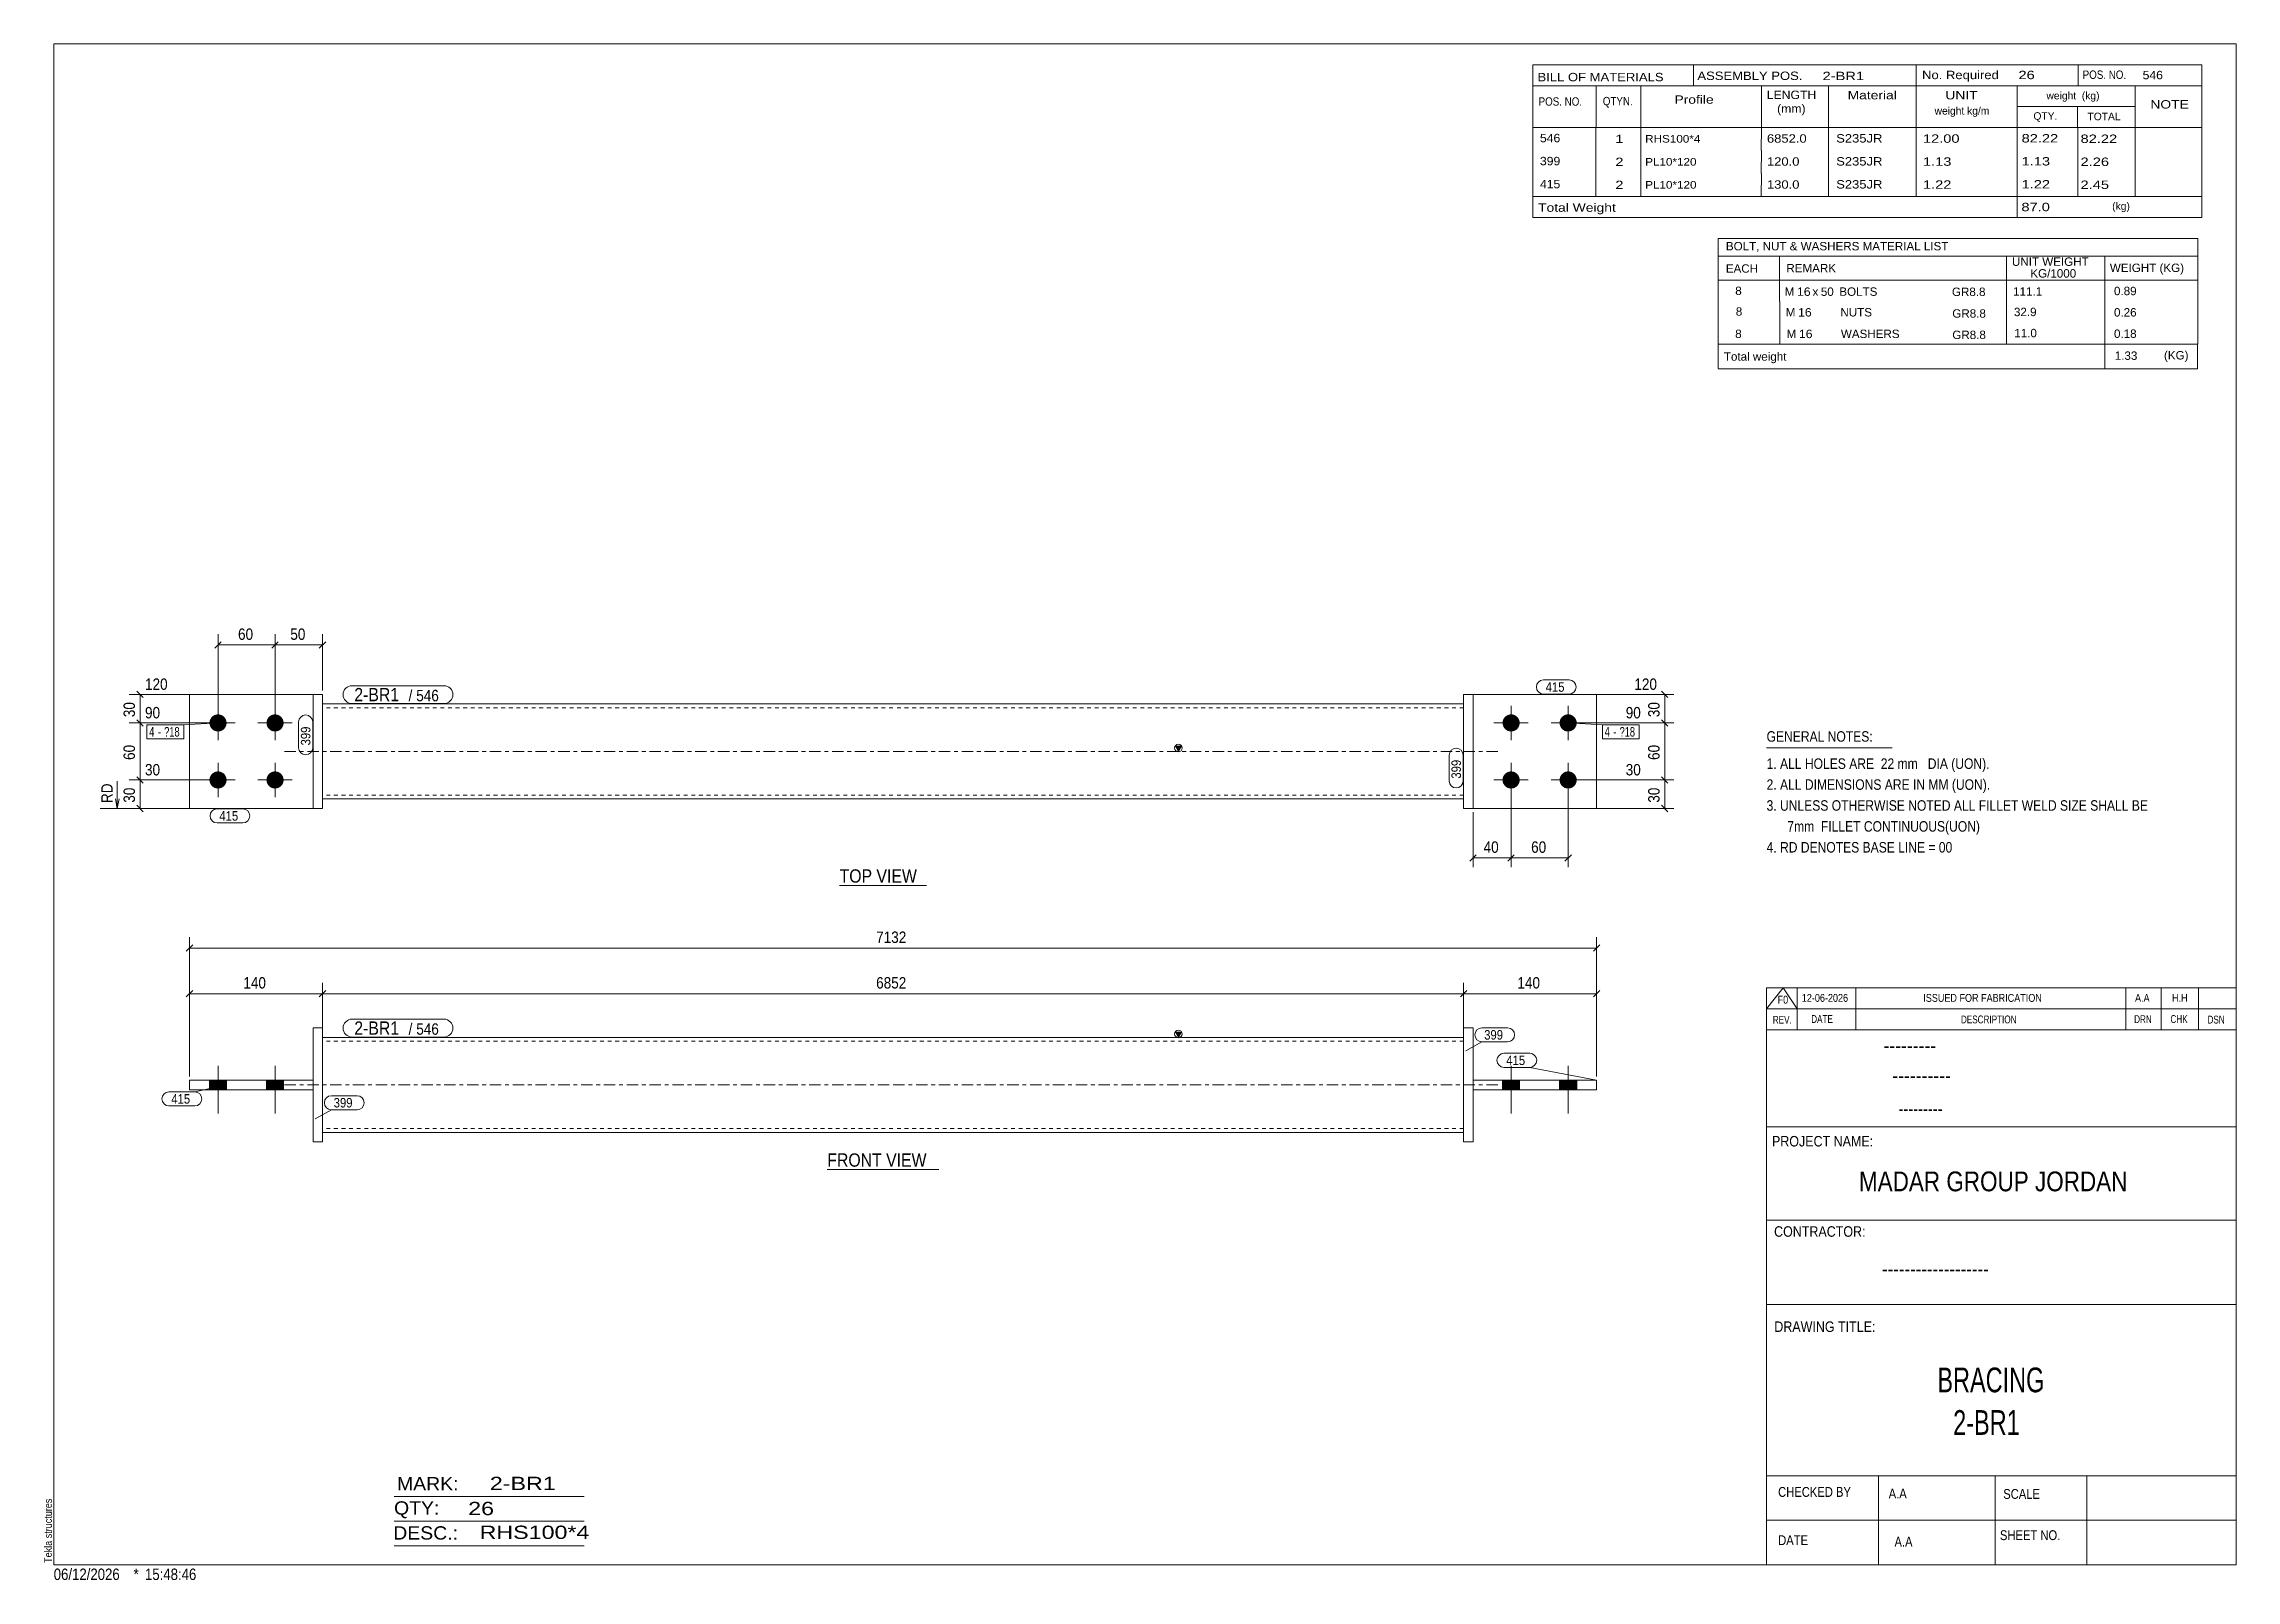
# Model space of a CAD drawing. Header units: millimetres. Extents: x 2 to 579, y 1 to 405.
import ezdxf

# ---------------------------------------------------------------- set-up
doc = ezdxf.new("R2010")
doc.units = ezdxf.units.MM
for name, pattern in [('XKITLINE00', [0]), ('XKITLINE01', [4, 1, -1, 1, -1]), ('XKITLINE03', [6, 3, -1, 1, -1])]:
    doc.linetypes.add(name, pattern=pattern)
for name, color, linetype, lineweight in [('Bolt', 3, 'Continuous', 0), ('BoltMark', 7, 'Continuous', 0), ('Dimensions', 7, 'Continuous', 0), ('DrawingSheet', 5, 'Continuous', 0), ('OtherObjectType', 7, 'Continuous', 0), ('Part', 2, 'Continuous', 0), ('PartMark', 7, 'Continuous', 0)]:
    doc.layers.add(name, color=color, linetype=linetype, lineweight=lineweight)
doc.styles.add('@ARIAL_UNICODE_MS_BOLD', font='ARIAL.TTF')
doc.styles.add('ARIAL', font='ARIAL.TTF')
doc.styles.add('ARIAL_NARROW', font='ARIALN.TTF')
doc.styles.add('COMIC_SANS_MS_BOLD', font='COMICBD.TTF')
doc.styles.add('SWIS721_EX_BT', font='ARIAL.TTF')
doc.styles.add('SWISSE', font='ARIAL.TTF')

# ---------------------------------------------------------------- blocks, each defined once
blk = doc.blocks.new('*A1')
at = {"layer": 'Bolt'}
for points in [[(386.05, 129.95), (386.05, 132.45), (390.55, 132.45), (390.55, 129.95)], [(386.05, 129.95), (386.05, 132.45), (390.55, 132.45), (390.55, 129.95)], [(401.05, 129.95), (401.05, 132.45), (405.55, 132.45), (405.55, 129.95)], [(401.05, 129.95), (401.05, 132.45), (405.55, 132.45), (405.55, 129.95)]]:
    blk.add_hatch(color=3, dxfattribs=at).paths.add_polyline_path(points, flags=17)
at = {"layer": 'Bolt', "color": 3, "linetype": 'XKITLINE00', "lineweight": 0}
for p, q in [((388.3, 136.2), (388.3, 123.7)), ((388.3, 136.2), (388.3, 123.7)), ((403.3, 136.2), (403.3, 123.7)), ((403.3, 136.2), (403.3, 123.7)), ((386.05, 132.45), (386.05, 129.95)), ((386.05, 132.45), (386.05, 129.95)), ((390.55, 132.45), (390.55, 129.95)), ((390.55, 132.45), (390.55, 129.95)), ((401.05, 132.45), (401.05, 129.95)), ((401.05, 132.45), (401.05, 129.95)), ((405.55, 132.45), (405.55, 129.95)), ((405.55, 132.45), (405.55, 129.95))]:
    blk.add_line(p, q, dxfattribs=at)
blk = doc.blocks.new('*A2')
at = {"layer": 'Bolt'}
for points in [[(50.45, 132.45), (50.45, 129.95), (45.95, 129.95), (45.95, 132.45)], [(50.45, 132.45), (50.45, 129.95), (45.95, 129.95), (45.95, 132.45)], [(65.45, 132.45), (65.45, 129.95), (60.95, 129.95), (60.95, 132.45)], [(65.45, 132.45), (65.45, 129.95), (60.95, 129.95), (60.95, 132.45)]]:
    blk.add_hatch(color=3, dxfattribs=at).paths.add_polyline_path(points, flags=17)
at = {"layer": 'Bolt', "color": 3, "linetype": 'XKITLINE00', "lineweight": 0}
for p, q in [((48.2, 136.2), (48.2, 123.7)), ((48.2, 136.2), (48.2, 123.7)), ((63.2, 136.2), (63.2, 123.7)), ((63.2, 136.2), (63.2, 123.7)), ((45.95, 132.45), (45.95, 129.95)), ((45.95, 132.45), (45.95, 129.95)), ((50.45, 132.45), (50.45, 129.95)), ((50.45, 132.45), (50.45, 129.95)), ((60.95, 132.45), (60.95, 129.95)), ((60.95, 132.45), (60.95, 129.95)), ((65.45, 132.45), (65.45, 129.95)), ((65.45, 132.45), (65.45, 129.95))]:
    blk.add_line(p, q, dxfattribs=at)
blk = doc.blocks.new('*A3')
at = {"layer": 'Part'}
blk.add_hatch(color=2, dxfattribs=at).paths.add_polyline_path([(300, 145.1), (301.6, 145.1), (300.8, 143.7)], flags=17)
at = {"layer": 'Part', "color": 2, "linetype": 'XKITLINE00', "lineweight": 0}
for p, q in [((300.8, 143.7), (300, 145.1)), ((300, 145.1), (301.6, 145.1)), ((301.6, 145.1), (300.8, 143.7)), ((75.7, 143.7), (225.7, 143.7)), ((225.8, 143.7), (375.8, 143.7)), ((225.7, 118.7), (75.7, 118.7)), ((375.8, 118.7), (225.8, 118.7))]:
    blk.add_line(p, q, dxfattribs=at)
at = {"layer": 'Part', "color": 7, "linetype": 'XKITLINE01', "lineweight": 0}
for p, q in [((75.7, 118.7), (75.7, 143.7)), ((225.7, 142.7), (75.7, 142.7)), ((375.8, 142.7), (225.8, 142.7)), ((375.8, 143.7), (375.8, 118.7)), ((225.7, 119.7), (75.7, 119.7)), ((375.8, 119.7), (225.8, 119.7))]:
    blk.add_line(p, q, dxfattribs=at)
at = {"layer": 'Part', "color": 7, "linetype": 'XKITLINE03', "lineweight": 0}
for p, q in [((65.7, 131.2), (225.7, 131.2)), ((225.8, 131.2), (385.8, 131.2))]:
    blk.add_line(p, q, dxfattribs=at)
at = {"layer": 'Part', "color": 2, "linetype": 'XKITLINE00', "lineweight": 0}
blk.add_circle((300.8, 144.6), 1, dxfattribs=at)
blk = doc.blocks.new('*A4')
at = {"layer": 'Part', "color": 2, "linetype": 'XKITLINE00', "lineweight": 0}
for p, q in [((375.8, 116.2), (375.8, 146.2)), ((375.8, 146.2), (378.3, 146.2)), ((378.3, 146.2), (378.3, 116.2)), ((378.3, 116.2), (375.8, 116.2))]:
    blk.add_line(p, q, dxfattribs=at)
blk = doc.blocks.new('*A5')
at = {"layer": 'Part', "color": 2, "linetype": 'XKITLINE00', "lineweight": 0}
for p, q in [((410.8, 132.45), (378.3, 132.45)), ((378.3, 129.95), (378.3, 132.45)), ((410.8, 129.95), (378.3, 129.95)), ((410.8, 129.95), (410.8, 132.45))]:
    blk.add_line(p, q, dxfattribs=at)
blk = doc.blocks.new('*A6')
at = {"layer": 'Part', "color": 2, "linetype": 'XKITLINE00', "lineweight": 0}
for p, q in [((75.7, 146.2), (73.2, 146.2)), ((73.2, 116.2), (73.2, 146.2)), ((75.7, 116.2), (75.7, 146.2)), ((75.7, 116.2), (73.2, 116.2))]:
    blk.add_line(p, q, dxfattribs=at)
blk = doc.blocks.new('*A7')
at = {"layer": 'Part', "color": 2, "linetype": 'XKITLINE00', "lineweight": 0}
for p, q in [((40.7, 129.95), (40.7, 132.45)), ((40.7, 132.45), (73.2, 132.45)), ((40.7, 129.95), (73.2, 129.95)), ((73.2, 129.95), (73.2, 132.45))]:
    blk.add_line(p, q, dxfattribs=at)
blk = doc.blocks.new('*A8')
at = {"layer": 'Bolt'}
for points in [[(388.36, 228.65), (388.41, 228.65), (388.47, 228.64), (388.52, 228.64), (388.58, 228.63), (388.63, 228.63), (388.68, 228.62), (388.74, 228.61), (388.79, 228.6), (388.85, 228.58), (388.9, 228.57), (388.95, 228.55), (389.01, 228.54), (389.06, 228.52), (389.11, 228.5), (389.16, 228.48), (389.21, 228.46), (389.26, 228.43), (389.31, 228.41), (389.36, 228.38), (389.41, 228.36), (389.46, 228.33), (389.5, 228.3), (389.55, 228.27), (389.6, 228.24), (389.64, 228.21), (389.68, 228.17), (389.73, 228.14), (389.77, 228.1), (389.81, 228.07), (389.85, 228.03), (389.89, 227.99), (389.93, 227.95), (389.97, 227.91), (390, 227.87), (390.04, 227.83), (390.07, 227.78), (390.11, 227.74), (390.14, 227.7), (390.17, 227.65), (390.2, 227.6), (390.23, 227.56), (390.26, 227.51), (390.28, 227.46), (390.31, 227.41), (390.33, 227.36), (390.36, 227.31), (390.38, 227.26), (390.4, 227.21), (390.42, 227.16), (390.44, 227.11), (390.45, 227.05), (390.47, 227), (390.48, 226.95), (390.5, 226.89), (390.51, 226.84), (390.52, 226.78), (390.53, 226.73), (390.53, 226.68), (390.54, 226.62), (390.54, 226.57), (390.55, 226.51), (390.55, 226.46), (390.55, 226.4), (390.55, 226.34), (390.55, 226.29), (390.54, 226.23), (390.54, 226.18), (390.53, 226.12), (390.53, 226.07), (390.52, 226.02), (390.51, 225.96), (390.5, 225.91), (390.48, 225.85), (390.47, 225.8), (390.45, 225.75), (390.44, 225.69), (390.42, 225.64), (390.4, 225.59), (390.38, 225.54), (390.36, 225.49), (390.33, 225.44), (390.31, 225.39), (390.28, 225.34), (390.26, 225.29), (390.23, 225.24), (390.2, 225.2), (390.17, 225.15), (390.14, 225.1), (390.11, 225.06), (390.07, 225.02), (390.04, 224.97), (390, 224.93), (389.97, 224.89), (389.93, 224.85), (389.89, 224.81), (389.85, 224.77), (389.81, 224.73), (389.77, 224.7), (389.73, 224.66), (389.68, 224.63), (389.64, 224.59), (389.6, 224.56), (389.55, 224.53), (389.5, 224.5), (389.46, 224.47), (389.41, 224.44), (389.36, 224.42), (389.31, 224.39), (389.26, 224.37), (389.21, 224.34), (389.16, 224.32), (389.11, 224.3), (389.06, 224.28), (389.01, 224.26), (388.95, 224.25), (388.9, 224.23), (388.85, 224.22), (388.79, 224.2), (388.74, 224.19), (388.68, 224.18), (388.63, 224.17), (388.58, 224.17), (388.52, 224.16), (388.47, 224.16), (388.41, 224.15), (388.36, 224.15), (388.3, 224.15), (388.24, 224.15), (388.19, 224.15), (388.13, 224.16), (388.08, 224.16), (388.02, 224.17), (387.97, 224.17), (387.92, 224.18), (387.86, 224.19), (387.81, 224.2), (387.75, 224.22), (387.7, 224.23), (387.65, 224.25), (387.59, 224.26), (387.54, 224.28), (387.49, 224.3), (387.44, 224.32), (387.39, 224.34), (387.34, 224.37), (387.29, 224.39), (387.24, 224.42), (387.19, 224.44), (387.14, 224.47), (387.1, 224.5), (387.05, 224.53), (387, 224.56), (386.96, 224.59), (386.92, 224.63), (386.87, 224.66), (386.83, 224.7), (386.79, 224.73), (386.75, 224.77), (386.71, 224.81), (386.67, 224.85), (386.63, 224.89), (386.6, 224.93), (386.56, 224.97), (386.53, 225.02), (386.49, 225.06), (386.46, 225.1), (386.43, 225.15), (386.4, 225.2), (386.37, 225.24), (386.34, 225.29), (386.32, 225.34), (386.29, 225.39), (386.27, 225.44), (386.24, 225.49), (386.22, 225.54), (386.2, 225.59), (386.18, 225.64), (386.16, 225.69), (386.15, 225.75), (386.13, 225.8), (386.12, 225.85), (386.1, 225.91), (386.09, 225.96), (386.08, 226.02), (386.07, 226.07), (386.07, 226.12), (386.06, 226.18), (386.06, 226.23), (386.05, 226.29), (386.05, 226.34), (386.05, 226.4), (386.05, 226.46), (386.05, 226.51), (386.06, 226.57), (386.06, 226.62), (386.07, 226.68), (386.07, 226.73), (386.08, 226.78), (386.09, 226.84), (386.1, 226.89), (386.12, 226.95), (386.13, 227), (386.15, 227.05), (386.16, 227.11), (386.18, 227.16), (386.2, 227.21), (386.22, 227.26), (386.24, 227.31), (386.27, 227.36), (386.29, 227.41), (386.32, 227.46), (386.34, 227.51), (386.37, 227.56), (386.4, 227.6), (386.43, 227.65), (386.46, 227.7), (386.49, 227.74), (386.53, 227.78), (386.56, 227.83), (386.6, 227.87), (386.63, 227.91), (386.67, 227.95), (386.71, 227.99), (386.75, 228.03), (386.79, 228.07), (386.83, 228.1), (386.87, 228.14), (386.92, 228.17), (386.96, 228.21), (387, 228.24), (387.05, 228.27), (387.1, 228.3), (387.14, 228.33), (387.19, 228.36), (387.24, 228.38), (387.29, 228.41), (387.34, 228.43), (387.39, 228.46), (387.44, 228.48), (387.49, 228.5), (387.54, 228.52), (387.59, 228.54), (387.65, 228.55), (387.7, 228.57), (387.75, 228.58), (387.81, 228.6), (387.86, 228.61), (387.92, 228.62), (387.97, 228.63), (388.02, 228.63), (388.08, 228.64), (388.13, 228.64), (388.19, 228.65), (388.24, 228.65), (388.3, 228.65)], [(403.36, 228.65), (403.41, 228.65), (403.47, 228.64), (403.52, 228.64), (403.58, 228.63), (403.63, 228.63), (403.68, 228.62), (403.74, 228.61), (403.79, 228.6), (403.85, 228.58), (403.9, 228.57), (403.95, 228.55), (404.01, 228.54), (404.06, 228.52), (404.11, 228.5), (404.16, 228.48), (404.21, 228.46), (404.26, 228.43), (404.31, 228.41), (404.36, 228.38), (404.41, 228.36), (404.46, 228.33), (404.5, 228.3), (404.55, 228.27), (404.6, 228.24), (404.64, 228.21), (404.68, 228.17), (404.73, 228.14), (404.77, 228.1), (404.81, 228.07), (404.85, 228.03), (404.89, 227.99), (404.93, 227.95), (404.97, 227.91), (405, 227.87), (405.04, 227.83), (405.07, 227.78), (405.11, 227.74), (405.14, 227.7), (405.17, 227.65), (405.2, 227.6), (405.23, 227.56), (405.26, 227.51), (405.28, 227.46), (405.31, 227.41), (405.33, 227.36), (405.36, 227.31), (405.38, 227.26), (405.4, 227.21), (405.42, 227.16), (405.44, 227.11), (405.45, 227.05), (405.47, 227), (405.48, 226.95), (405.5, 226.89), (405.51, 226.84), (405.52, 226.78), (405.53, 226.73), (405.53, 226.68), (405.54, 226.62), (405.54, 226.57), (405.55, 226.51), (405.55, 226.46), (405.55, 226.4), (405.55, 226.34), (405.55, 226.29), (405.54, 226.23), (405.54, 226.18), (405.53, 226.12), (405.53, 226.07), (405.52, 226.02), (405.51, 225.96), (405.5, 225.91), (405.48, 225.85), (405.47, 225.8), (405.45, 225.75), (405.44, 225.69), (405.42, 225.64), (405.4, 225.59), (405.38, 225.54), (405.36, 225.49), (405.33, 225.44), (405.31, 225.39), (405.28, 225.34), (405.26, 225.29), (405.23, 225.24), (405.2, 225.2), (405.17, 225.15), (405.14, 225.1), (405.11, 225.06), (405.07, 225.02), (405.04, 224.97), (405, 224.93), (404.97, 224.89), (404.93, 224.85), (404.89, 224.81), (404.85, 224.77), (404.81, 224.73), (404.77, 224.7), (404.73, 224.66), (404.68, 224.63), (404.64, 224.59), (404.6, 224.56), (404.55, 224.53), (404.5, 224.5), (404.46, 224.47), (404.41, 224.44), (404.36, 224.42), (404.31, 224.39), (404.26, 224.37), (404.21, 224.34), (404.16, 224.32), (404.11, 224.3), (404.06, 224.28), (404.01, 224.26), (403.95, 224.25), (403.9, 224.23), (403.85, 224.22), (403.79, 224.2), (403.74, 224.19), (403.68, 224.18), (403.63, 224.17), (403.58, 224.17), (403.52, 224.16), (403.47, 224.16), (403.41, 224.15), (403.36, 224.15), (403.3, 224.15), (403.24, 224.15), (403.19, 224.15), (403.13, 224.16), (403.08, 224.16), (403.02, 224.17), (402.97, 224.17), (402.92, 224.18), (402.86, 224.19), (402.81, 224.2), (402.75, 224.22), (402.7, 224.23), (402.65, 224.25), (402.59, 224.26), (402.54, 224.28), (402.49, 224.3), (402.44, 224.32), (402.39, 224.34), (402.34, 224.37), (402.29, 224.39), (402.24, 224.42), (402.19, 224.44), (402.14, 224.47), (402.1, 224.5), (402.05, 224.53), (402, 224.56), (401.96, 224.59), (401.92, 224.63), (401.87, 224.66), (401.83, 224.7), (401.79, 224.73), (401.75, 224.77), (401.71, 224.81), (401.67, 224.85), (401.63, 224.89), (401.6, 224.93), (401.56, 224.97), (401.53, 225.02), (401.49, 225.06), (401.46, 225.1), (401.43, 225.15), (401.4, 225.2), (401.37, 225.24), (401.34, 225.29), (401.32, 225.34), (401.29, 225.39), (401.27, 225.44), (401.24, 225.49), (401.22, 225.54), (401.2, 225.59), (401.18, 225.64), (401.16, 225.69), (401.15, 225.75), (401.13, 225.8), (401.12, 225.85), (401.1, 225.91), (401.09, 225.96), (401.08, 226.02), (401.07, 226.07), (401.07, 226.12), (401.06, 226.18), (401.06, 226.23), (401.05, 226.29), (401.05, 226.34), (401.05, 226.4), (401.05, 226.46), (401.05, 226.51), (401.06, 226.57), (401.06, 226.62), (401.07, 226.68), (401.07, 226.73), (401.08, 226.78), (401.09, 226.84), (401.1, 226.89), (401.12, 226.95), (401.13, 227), (401.15, 227.05), (401.16, 227.11), (401.18, 227.16), (401.2, 227.21), (401.22, 227.26), (401.24, 227.31), (401.27, 227.36), (401.29, 227.41), (401.32, 227.46), (401.34, 227.51), (401.37, 227.56), (401.4, 227.6), (401.43, 227.65), (401.46, 227.7), (401.49, 227.74), (401.53, 227.78), (401.56, 227.83), (401.6, 227.87), (401.63, 227.91), (401.67, 227.95), (401.71, 227.99), (401.75, 228.03), (401.79, 228.07), (401.83, 228.1), (401.87, 228.14), (401.92, 228.17), (401.96, 228.21), (402, 228.24), (402.05, 228.27), (402.1, 228.3), (402.14, 228.33), (402.19, 228.36), (402.24, 228.38), (402.29, 228.41), (402.34, 228.43), (402.39, 228.46), (402.44, 228.48), (402.49, 228.5), (402.54, 228.52), (402.59, 228.54), (402.65, 228.55), (402.7, 228.57), (402.75, 228.58), (402.81, 228.6), (402.86, 228.61), (402.92, 228.62), (402.97, 228.63), (403.02, 228.63), (403.08, 228.64), (403.13, 228.64), (403.19, 228.65), (403.24, 228.65), (403.3, 228.65)], [(388.36, 213.65), (388.41, 213.65), (388.47, 213.64), (388.52, 213.64), (388.58, 213.63), (388.63, 213.63), (388.68, 213.62), (388.74, 213.61), (388.79, 213.6), (388.85, 213.58), (388.9, 213.57), (388.95, 213.55), (389.01, 213.54), (389.06, 213.52), (389.11, 213.5), (389.16, 213.48), (389.21, 213.46), (389.26, 213.43), (389.31, 213.41), (389.36, 213.38), (389.41, 213.36), (389.46, 213.33), (389.5, 213.3), (389.55, 213.27), (389.6, 213.24), (389.64, 213.21), (389.68, 213.17), (389.73, 213.14), (389.77, 213.1), (389.81, 213.07), (389.85, 213.03), (389.89, 212.99), (389.93, 212.95), (389.97, 212.91), (390, 212.87), (390.04, 212.83), (390.07, 212.78), (390.11, 212.74), (390.14, 212.7), (390.17, 212.65), (390.2, 212.6), (390.23, 212.56), (390.26, 212.51), (390.28, 212.46), (390.31, 212.41), (390.33, 212.36), (390.36, 212.31), (390.38, 212.26), (390.4, 212.21), (390.42, 212.16), (390.44, 212.11), (390.45, 212.05), (390.47, 212), (390.48, 211.95), (390.5, 211.89), (390.51, 211.84), (390.52, 211.78), (390.53, 211.73), (390.53, 211.68), (390.54, 211.62), (390.54, 211.57), (390.55, 211.51), (390.55, 211.46), (390.55, 211.4), (390.55, 211.34), (390.55, 211.29), (390.54, 211.23), (390.54, 211.18), (390.53, 211.12), (390.53, 211.07), (390.52, 211.02), (390.51, 210.96), (390.5, 210.91), (390.48, 210.85), (390.47, 210.8), (390.45, 210.75), (390.44, 210.69), (390.42, 210.64), (390.4, 210.59), (390.38, 210.54), (390.36, 210.49), (390.33, 210.44), (390.31, 210.39), (390.28, 210.34), (390.26, 210.29), (390.23, 210.24), (390.2, 210.2), (390.17, 210.15), (390.14, 210.1), (390.11, 210.06), (390.07, 210.02), (390.04, 209.97), (390, 209.93), (389.97, 209.89), (389.93, 209.85), (389.89, 209.81), (389.85, 209.77), (389.81, 209.73), (389.77, 209.7), (389.73, 209.66), (389.68, 209.63), (389.64, 209.59), (389.6, 209.56), (389.55, 209.53), (389.5, 209.5), (389.46, 209.47), (389.41, 209.44), (389.36, 209.42), (389.31, 209.39), (389.26, 209.37), (389.21, 209.34), (389.16, 209.32), (389.11, 209.3), (389.06, 209.28), (389.01, 209.26), (388.95, 209.25), (388.9, 209.23), (388.85, 209.22), (388.79, 209.2), (388.74, 209.19), (388.68, 209.18), (388.63, 209.17), (388.58, 209.17), (388.52, 209.16), (388.47, 209.16), (388.41, 209.15), (388.36, 209.15), (388.3, 209.15), (388.24, 209.15), (388.19, 209.15), (388.13, 209.16), (388.08, 209.16), (388.02, 209.17), (387.97, 209.17), (387.92, 209.18), (387.86, 209.19), (387.81, 209.2), (387.75, 209.22), (387.7, 209.23), (387.65, 209.25), (387.59, 209.26), (387.54, 209.28), (387.49, 209.3), (387.44, 209.32), (387.39, 209.34), (387.34, 209.37), (387.29, 209.39), (387.24, 209.42), (387.19, 209.44), (387.14, 209.47), (387.1, 209.5), (387.05, 209.53), (387, 209.56), (386.96, 209.59), (386.92, 209.63), (386.87, 209.66), (386.83, 209.7), (386.79, 209.73), (386.75, 209.77), (386.71, 209.81), (386.67, 209.85), (386.63, 209.89), (386.6, 209.93), (386.56, 209.97), (386.53, 210.02), (386.49, 210.06), (386.46, 210.1), (386.43, 210.15), (386.4, 210.2), (386.37, 210.24), (386.34, 210.29), (386.32, 210.34), (386.29, 210.39), (386.27, 210.44), (386.24, 210.49), (386.22, 210.54), (386.2, 210.59), (386.18, 210.64), (386.16, 210.69), (386.15, 210.75), (386.13, 210.8), (386.12, 210.85), (386.1, 210.91), (386.09, 210.96), (386.08, 211.02), (386.07, 211.07), (386.07, 211.12), (386.06, 211.18), (386.06, 211.23), (386.05, 211.29), (386.05, 211.34), (386.05, 211.4), (386.05, 211.46), (386.05, 211.51), (386.06, 211.57), (386.06, 211.62), (386.07, 211.68), (386.07, 211.73), (386.08, 211.78), (386.09, 211.84), (386.1, 211.89), (386.12, 211.95), (386.13, 212), (386.15, 212.05), (386.16, 212.11), (386.18, 212.16), (386.2, 212.21), (386.22, 212.26), (386.24, 212.31), (386.27, 212.36), (386.29, 212.41), (386.32, 212.46), (386.34, 212.51), (386.37, 212.56), (386.4, 212.6), (386.43, 212.65), (386.46, 212.7), (386.49, 212.74), (386.53, 212.78), (386.56, 212.83), (386.6, 212.87), (386.63, 212.91), (386.67, 212.95), (386.71, 212.99), (386.75, 213.03), (386.79, 213.07), (386.83, 213.1), (386.87, 213.14), (386.92, 213.17), (386.96, 213.21), (387, 213.24), (387.05, 213.27), (387.1, 213.3), (387.14, 213.33), (387.19, 213.36), (387.24, 213.38), (387.29, 213.41), (387.34, 213.43), (387.39, 213.46), (387.44, 213.48), (387.49, 213.5), (387.54, 213.52), (387.59, 213.54), (387.65, 213.55), (387.7, 213.57), (387.75, 213.58), (387.81, 213.6), (387.86, 213.61), (387.92, 213.62), (387.97, 213.63), (388.02, 213.63), (388.08, 213.64), (388.13, 213.64), (388.19, 213.65), (388.24, 213.65), (388.3, 213.65)], [(403.36, 213.65), (403.41, 213.65), (403.47, 213.64), (403.52, 213.64), (403.58, 213.63), (403.63, 213.63), (403.68, 213.62), (403.74, 213.61), (403.79, 213.6), (403.85, 213.58), (403.9, 213.57), (403.95, 213.55), (404.01, 213.54), (404.06, 213.52), (404.11, 213.5), (404.16, 213.48), (404.21, 213.46), (404.26, 213.43), (404.31, 213.41), (404.36, 213.38), (404.41, 213.36), (404.46, 213.33), (404.5, 213.3), (404.55, 213.27), (404.6, 213.24), (404.64, 213.21), (404.68, 213.17), (404.73, 213.14), (404.77, 213.1), (404.81, 213.07), (404.85, 213.03), (404.89, 212.99), (404.93, 212.95), (404.97, 212.91), (405, 212.87), (405.04, 212.83), (405.07, 212.78), (405.11, 212.74), (405.14, 212.7), (405.17, 212.65), (405.2, 212.6), (405.23, 212.56), (405.26, 212.51), (405.28, 212.46), (405.31, 212.41), (405.33, 212.36), (405.36, 212.31), (405.38, 212.26), (405.4, 212.21), (405.42, 212.16), (405.44, 212.11), (405.45, 212.05), (405.47, 212), (405.48, 211.95), (405.5, 211.89), (405.51, 211.84), (405.52, 211.78), (405.53, 211.73), (405.53, 211.68), (405.54, 211.62), (405.54, 211.57), (405.55, 211.51), (405.55, 211.46), (405.55, 211.4), (405.55, 211.34), (405.55, 211.29), (405.54, 211.23), (405.54, 211.18), (405.53, 211.12), (405.53, 211.07), (405.52, 211.02), (405.51, 210.96), (405.5, 210.91), (405.48, 210.85), (405.47, 210.8), (405.45, 210.75), (405.44, 210.69), (405.42, 210.64), (405.4, 210.59), (405.38, 210.54), (405.36, 210.49), (405.33, 210.44), (405.31, 210.39), (405.28, 210.34), (405.26, 210.29), (405.23, 210.24), (405.2, 210.2), (405.17, 210.15), (405.14, 210.1), (405.11, 210.06), (405.07, 210.02), (405.04, 209.97), (405, 209.93), (404.97, 209.89), (404.93, 209.85), (404.89, 209.81), (404.85, 209.77), (404.81, 209.73), (404.77, 209.7), (404.73, 209.66), (404.68, 209.63), (404.64, 209.59), (404.6, 209.56), (404.55, 209.53), (404.5, 209.5), (404.46, 209.47), (404.41, 209.44), (404.36, 209.42), (404.31, 209.39), (404.26, 209.37), (404.21, 209.34), (404.16, 209.32), (404.11, 209.3), (404.06, 209.28), (404.01, 209.26), (403.95, 209.25), (403.9, 209.23), (403.85, 209.22), (403.79, 209.2), (403.74, 209.19), (403.68, 209.18), (403.63, 209.17), (403.58, 209.17), (403.52, 209.16), (403.47, 209.16), (403.41, 209.15), (403.36, 209.15), (403.3, 209.15), (403.24, 209.15), (403.19, 209.15), (403.13, 209.16), (403.08, 209.16), (403.02, 209.17), (402.97, 209.17), (402.92, 209.18), (402.86, 209.19), (402.81, 209.2), (402.75, 209.22), (402.7, 209.23), (402.65, 209.25), (402.59, 209.26), (402.54, 209.28), (402.49, 209.3), (402.44, 209.32), (402.39, 209.34), (402.34, 209.37), (402.29, 209.39), (402.24, 209.42), (402.19, 209.44), (402.14, 209.47), (402.1, 209.5), (402.05, 209.53), (402, 209.56), (401.96, 209.59), (401.92, 209.63), (401.87, 209.66), (401.83, 209.7), (401.79, 209.73), (401.75, 209.77), (401.71, 209.81), (401.67, 209.85), (401.63, 209.89), (401.6, 209.93), (401.56, 209.97), (401.53, 210.02), (401.49, 210.06), (401.46, 210.1), (401.43, 210.15), (401.4, 210.2), (401.37, 210.24), (401.34, 210.29), (401.32, 210.34), (401.29, 210.39), (401.27, 210.44), (401.24, 210.49), (401.22, 210.54), (401.2, 210.59), (401.18, 210.64), (401.16, 210.69), (401.15, 210.75), (401.13, 210.8), (401.12, 210.85), (401.1, 210.91), (401.09, 210.96), (401.08, 211.02), (401.07, 211.07), (401.07, 211.12), (401.06, 211.18), (401.06, 211.23), (401.05, 211.29), (401.05, 211.34), (401.05, 211.4), (401.05, 211.46), (401.05, 211.51), (401.06, 211.57), (401.06, 211.62), (401.07, 211.68), (401.07, 211.73), (401.08, 211.78), (401.09, 211.84), (401.1, 211.89), (401.12, 211.95), (401.13, 212), (401.15, 212.05), (401.16, 212.11), (401.18, 212.16), (401.2, 212.21), (401.22, 212.26), (401.24, 212.31), (401.27, 212.36), (401.29, 212.41), (401.32, 212.46), (401.34, 212.51), (401.37, 212.56), (401.4, 212.6), (401.43, 212.65), (401.46, 212.7), (401.49, 212.74), (401.53, 212.78), (401.56, 212.83), (401.6, 212.87), (401.63, 212.91), (401.67, 212.95), (401.71, 212.99), (401.75, 213.03), (401.79, 213.07), (401.83, 213.1), (401.87, 213.14), (401.92, 213.17), (401.96, 213.21), (402, 213.24), (402.05, 213.27), (402.1, 213.3), (402.14, 213.33), (402.19, 213.36), (402.24, 213.38), (402.29, 213.41), (402.34, 213.43), (402.39, 213.46), (402.44, 213.48), (402.49, 213.5), (402.54, 213.52), (402.59, 213.54), (402.65, 213.55), (402.7, 213.57), (402.75, 213.58), (402.81, 213.6), (402.86, 213.61), (402.92, 213.62), (402.97, 213.63), (403.02, 213.63), (403.08, 213.64), (403.13, 213.64), (403.19, 213.65), (403.24, 213.65), (403.3, 213.65)]]:
    blk.add_hatch(color=3, dxfattribs=at).paths.add_polyline_path(points, flags=17)
at = {"layer": 'Bolt', "color": 3, "linetype": 'XKITLINE00', "lineweight": 0}
for p, q in [((388.3, 221.9), (388.3, 230.9)), ((403.3, 221.9), (403.3, 230.9)), ((383.8, 226.4), (392.8, 226.4)), ((398.8, 226.4), (407.8, 226.4)), ((388.3, 206.9), (388.3, 215.9)), ((403.3, 206.9), (403.3, 215.9)), ((383.8, 211.4), (392.8, 211.4)), ((398.8, 211.4), (407.8, 211.4))]:
    blk.add_line(p, q, dxfattribs=at)
blk = doc.blocks.new('*A9')
at = {"layer": 'Bolt'}
for points in [[(48.14, 224.15), (48.09, 224.15), (48.03, 224.16), (47.98, 224.16), (47.92, 224.17), (47.87, 224.17), (47.82, 224.18), (47.76, 224.19), (47.71, 224.2), (47.65, 224.22), (47.6, 224.23), (47.55, 224.25), (47.49, 224.26), (47.44, 224.28), (47.39, 224.3), (47.34, 224.32), (47.29, 224.34), (47.24, 224.37), (47.19, 224.39), (47.14, 224.42), (47.09, 224.44), (47.04, 224.47), (47, 224.5), (46.95, 224.53), (46.9, 224.56), (46.86, 224.59), (46.82, 224.63), (46.77, 224.66), (46.73, 224.7), (46.69, 224.73), (46.65, 224.77), (46.61, 224.81), (46.57, 224.85), (46.53, 224.89), (46.5, 224.93), (46.46, 224.97), (46.43, 225.02), (46.39, 225.06), (46.36, 225.1), (46.33, 225.15), (46.3, 225.2), (46.27, 225.24), (46.24, 225.29), (46.22, 225.34), (46.19, 225.39), (46.17, 225.44), (46.14, 225.49), (46.12, 225.54), (46.1, 225.59), (46.08, 225.64), (46.06, 225.69), (46.05, 225.75), (46.03, 225.8), (46.02, 225.85), (46, 225.91), (45.99, 225.96), (45.98, 226.02), (45.97, 226.07), (45.97, 226.12), (45.96, 226.18), (45.96, 226.23), (45.95, 226.29), (45.95, 226.34), (45.95, 226.4), (45.95, 226.46), (45.95, 226.51), (45.96, 226.57), (45.96, 226.62), (45.97, 226.68), (45.97, 226.73), (45.98, 226.78), (45.99, 226.84), (46, 226.89), (46.02, 226.95), (46.03, 227), (46.05, 227.05), (46.06, 227.11), (46.08, 227.16), (46.1, 227.21), (46.12, 227.26), (46.14, 227.31), (46.17, 227.36), (46.19, 227.41), (46.22, 227.46), (46.24, 227.51), (46.27, 227.56), (46.3, 227.6), (46.33, 227.65), (46.36, 227.7), (46.39, 227.74), (46.43, 227.78), (46.46, 227.83), (46.5, 227.87), (46.53, 227.91), (46.57, 227.95), (46.61, 227.99), (46.65, 228.03), (46.69, 228.07), (46.73, 228.1), (46.77, 228.14), (46.82, 228.17), (46.86, 228.21), (46.9, 228.24), (46.95, 228.27), (47, 228.3), (47.04, 228.33), (47.09, 228.36), (47.14, 228.38), (47.19, 228.41), (47.24, 228.43), (47.29, 228.46), (47.34, 228.48), (47.39, 228.5), (47.44, 228.52), (47.49, 228.54), (47.55, 228.55), (47.6, 228.57), (47.65, 228.58), (47.71, 228.6), (47.76, 228.61), (47.82, 228.62), (47.87, 228.63), (47.92, 228.63), (47.98, 228.64), (48.03, 228.64), (48.09, 228.65), (48.14, 228.65), (48.2, 228.65), (48.26, 228.65), (48.31, 228.65), (48.37, 228.64), (48.42, 228.64), (48.48, 228.63), (48.53, 228.63), (48.58, 228.62), (48.64, 228.61), (48.69, 228.6), (48.75, 228.58), (48.8, 228.57), (48.85, 228.55), (48.91, 228.54), (48.96, 228.52), (49.01, 228.5), (49.06, 228.48), (49.11, 228.46), (49.16, 228.43), (49.21, 228.41), (49.26, 228.38), (49.31, 228.36), (49.36, 228.33), (49.4, 228.3), (49.45, 228.27), (49.5, 228.24), (49.54, 228.21), (49.58, 228.17), (49.63, 228.14), (49.67, 228.1), (49.71, 228.07), (49.75, 228.03), (49.79, 227.99), (49.83, 227.95), (49.87, 227.91), (49.9, 227.87), (49.94, 227.83), (49.97, 227.78), (50.01, 227.74), (50.04, 227.7), (50.07, 227.65), (50.1, 227.6), (50.13, 227.56), (50.16, 227.51), (50.18, 227.46), (50.21, 227.41), (50.23, 227.36), (50.26, 227.31), (50.28, 227.26), (50.3, 227.21), (50.32, 227.16), (50.34, 227.11), (50.35, 227.05), (50.37, 227), (50.38, 226.95), (50.4, 226.89), (50.41, 226.84), (50.42, 226.78), (50.43, 226.73), (50.43, 226.68), (50.44, 226.62), (50.44, 226.57), (50.45, 226.51), (50.45, 226.46), (50.45, 226.4), (50.45, 226.34), (50.45, 226.29), (50.44, 226.23), (50.44, 226.18), (50.43, 226.12), (50.43, 226.07), (50.42, 226.02), (50.41, 225.96), (50.4, 225.91), (50.38, 225.85), (50.37, 225.8), (50.35, 225.75), (50.34, 225.69), (50.32, 225.64), (50.3, 225.59), (50.28, 225.54), (50.26, 225.49), (50.23, 225.44), (50.21, 225.39), (50.18, 225.34), (50.16, 225.29), (50.13, 225.24), (50.1, 225.2), (50.07, 225.15), (50.04, 225.1), (50.01, 225.06), (49.97, 225.02), (49.94, 224.97), (49.9, 224.93), (49.87, 224.89), (49.83, 224.85), (49.79, 224.81), (49.75, 224.77), (49.71, 224.73), (49.67, 224.7), (49.63, 224.66), (49.58, 224.63), (49.54, 224.59), (49.5, 224.56), (49.45, 224.53), (49.4, 224.5), (49.36, 224.47), (49.31, 224.44), (49.26, 224.42), (49.21, 224.39), (49.16, 224.37), (49.11, 224.34), (49.06, 224.32), (49.01, 224.3), (48.96, 224.28), (48.91, 224.26), (48.85, 224.25), (48.8, 224.23), (48.75, 224.22), (48.69, 224.2), (48.64, 224.19), (48.58, 224.18), (48.53, 224.17), (48.48, 224.17), (48.42, 224.16), (48.37, 224.16), (48.31, 224.15), (48.26, 224.15), (48.2, 224.15)], [(63.14, 224.15), (63.09, 224.15), (63.03, 224.16), (62.98, 224.16), (62.92, 224.17), (62.87, 224.17), (62.82, 224.18), (62.76, 224.19), (62.71, 224.2), (62.65, 224.22), (62.6, 224.23), (62.55, 224.25), (62.49, 224.26), (62.44, 224.28), (62.39, 224.3), (62.34, 224.32), (62.29, 224.34), (62.24, 224.37), (62.19, 224.39), (62.14, 224.42), (62.09, 224.44), (62.04, 224.47), (62, 224.5), (61.95, 224.53), (61.9, 224.56), (61.86, 224.59), (61.82, 224.63), (61.77, 224.66), (61.73, 224.7), (61.69, 224.73), (61.65, 224.77), (61.61, 224.81), (61.57, 224.85), (61.53, 224.89), (61.5, 224.93), (61.46, 224.97), (61.43, 225.02), (61.39, 225.06), (61.36, 225.1), (61.33, 225.15), (61.3, 225.2), (61.27, 225.24), (61.24, 225.29), (61.22, 225.34), (61.19, 225.39), (61.17, 225.44), (61.14, 225.49), (61.12, 225.54), (61.1, 225.59), (61.08, 225.64), (61.06, 225.69), (61.05, 225.75), (61.03, 225.8), (61.02, 225.85), (61, 225.91), (60.99, 225.96), (60.98, 226.02), (60.97, 226.07), (60.97, 226.12), (60.96, 226.18), (60.96, 226.23), (60.95, 226.29), (60.95, 226.34), (60.95, 226.4), (60.95, 226.46), (60.95, 226.51), (60.96, 226.57), (60.96, 226.62), (60.97, 226.68), (60.97, 226.73), (60.98, 226.78), (60.99, 226.84), (61, 226.89), (61.02, 226.95), (61.03, 227), (61.05, 227.05), (61.06, 227.11), (61.08, 227.16), (61.1, 227.21), (61.12, 227.26), (61.14, 227.31), (61.17, 227.36), (61.19, 227.41), (61.22, 227.46), (61.24, 227.51), (61.27, 227.56), (61.3, 227.6), (61.33, 227.65), (61.36, 227.7), (61.39, 227.74), (61.43, 227.78), (61.46, 227.83), (61.5, 227.87), (61.53, 227.91), (61.57, 227.95), (61.61, 227.99), (61.65, 228.03), (61.69, 228.07), (61.73, 228.1), (61.77, 228.14), (61.82, 228.17), (61.86, 228.21), (61.9, 228.24), (61.95, 228.27), (62, 228.3), (62.04, 228.33), (62.09, 228.36), (62.14, 228.38), (62.19, 228.41), (62.24, 228.43), (62.29, 228.46), (62.34, 228.48), (62.39, 228.5), (62.44, 228.52), (62.49, 228.54), (62.55, 228.55), (62.6, 228.57), (62.65, 228.58), (62.71, 228.6), (62.76, 228.61), (62.82, 228.62), (62.87, 228.63), (62.92, 228.63), (62.98, 228.64), (63.03, 228.64), (63.09, 228.65), (63.14, 228.65), (63.2, 228.65), (63.26, 228.65), (63.31, 228.65), (63.37, 228.64), (63.42, 228.64), (63.48, 228.63), (63.53, 228.63), (63.58, 228.62), (63.64, 228.61), (63.69, 228.6), (63.75, 228.58), (63.8, 228.57), (63.85, 228.55), (63.91, 228.54), (63.96, 228.52), (64.01, 228.5), (64.06, 228.48), (64.11, 228.46), (64.16, 228.43), (64.21, 228.41), (64.26, 228.38), (64.31, 228.36), (64.36, 228.33), (64.4, 228.3), (64.45, 228.27), (64.5, 228.24), (64.54, 228.21), (64.58, 228.17), (64.63, 228.14), (64.67, 228.1), (64.71, 228.07), (64.75, 228.03), (64.79, 227.99), (64.83, 227.95), (64.87, 227.91), (64.9, 227.87), (64.94, 227.83), (64.97, 227.78), (65.01, 227.74), (65.04, 227.7), (65.07, 227.65), (65.1, 227.6), (65.13, 227.56), (65.16, 227.51), (65.18, 227.46), (65.21, 227.41), (65.23, 227.36), (65.26, 227.31), (65.28, 227.26), (65.3, 227.21), (65.32, 227.16), (65.34, 227.11), (65.35, 227.05), (65.37, 227), (65.38, 226.95), (65.4, 226.89), (65.41, 226.84), (65.42, 226.78), (65.43, 226.73), (65.43, 226.68), (65.44, 226.62), (65.44, 226.57), (65.45, 226.51), (65.45, 226.46), (65.45, 226.4), (65.45, 226.34), (65.45, 226.29), (65.44, 226.23), (65.44, 226.18), (65.43, 226.12), (65.43, 226.07), (65.42, 226.02), (65.41, 225.96), (65.4, 225.91), (65.38, 225.85), (65.37, 225.8), (65.35, 225.75), (65.34, 225.69), (65.32, 225.64), (65.3, 225.59), (65.28, 225.54), (65.26, 225.49), (65.23, 225.44), (65.21, 225.39), (65.18, 225.34), (65.16, 225.29), (65.13, 225.24), (65.1, 225.2), (65.07, 225.15), (65.04, 225.1), (65.01, 225.06), (64.97, 225.02), (64.94, 224.97), (64.9, 224.93), (64.87, 224.89), (64.83, 224.85), (64.79, 224.81), (64.75, 224.77), (64.71, 224.73), (64.67, 224.7), (64.63, 224.66), (64.58, 224.63), (64.54, 224.59), (64.5, 224.56), (64.45, 224.53), (64.4, 224.5), (64.36, 224.47), (64.31, 224.44), (64.26, 224.42), (64.21, 224.39), (64.16, 224.37), (64.11, 224.34), (64.06, 224.32), (64.01, 224.3), (63.96, 224.28), (63.91, 224.26), (63.85, 224.25), (63.8, 224.23), (63.75, 224.22), (63.69, 224.2), (63.64, 224.19), (63.58, 224.18), (63.53, 224.17), (63.48, 224.17), (63.42, 224.16), (63.37, 224.16), (63.31, 224.15), (63.26, 224.15), (63.2, 224.15)], [(48.14, 209.15), (48.09, 209.15), (48.03, 209.16), (47.98, 209.16), (47.92, 209.17), (47.87, 209.17), (47.82, 209.18), (47.76, 209.19), (47.71, 209.2), (47.65, 209.22), (47.6, 209.23), (47.55, 209.25), (47.49, 209.26), (47.44, 209.28), (47.39, 209.3), (47.34, 209.32), (47.29, 209.34), (47.24, 209.37), (47.19, 209.39), (47.14, 209.42), (47.09, 209.44), (47.04, 209.47), (47, 209.5), (46.95, 209.53), (46.9, 209.56), (46.86, 209.59), (46.82, 209.63), (46.77, 209.66), (46.73, 209.7), (46.69, 209.73), (46.65, 209.77), (46.61, 209.81), (46.57, 209.85), (46.53, 209.89), (46.5, 209.93), (46.46, 209.97), (46.43, 210.02), (46.39, 210.06), (46.36, 210.1), (46.33, 210.15), (46.3, 210.2), (46.27, 210.24), (46.24, 210.29), (46.22, 210.34), (46.19, 210.39), (46.17, 210.44), (46.14, 210.49), (46.12, 210.54), (46.1, 210.59), (46.08, 210.64), (46.06, 210.69), (46.05, 210.75), (46.03, 210.8), (46.02, 210.85), (46, 210.91), (45.99, 210.96), (45.98, 211.02), (45.97, 211.07), (45.97, 211.12), (45.96, 211.18), (45.96, 211.23), (45.95, 211.29), (45.95, 211.34), (45.95, 211.4), (45.95, 211.46), (45.95, 211.51), (45.96, 211.57), (45.96, 211.62), (45.97, 211.68), (45.97, 211.73), (45.98, 211.78), (45.99, 211.84), (46, 211.89), (46.02, 211.95), (46.03, 212), (46.05, 212.05), (46.06, 212.11), (46.08, 212.16), (46.1, 212.21), (46.12, 212.26), (46.14, 212.31), (46.17, 212.36), (46.19, 212.41), (46.22, 212.46), (46.24, 212.51), (46.27, 212.56), (46.3, 212.6), (46.33, 212.65), (46.36, 212.7), (46.39, 212.74), (46.43, 212.78), (46.46, 212.83), (46.5, 212.87), (46.53, 212.91), (46.57, 212.95), (46.61, 212.99), (46.65, 213.03), (46.69, 213.07), (46.73, 213.1), (46.77, 213.14), (46.82, 213.17), (46.86, 213.21), (46.9, 213.24), (46.95, 213.27), (47, 213.3), (47.04, 213.33), (47.09, 213.36), (47.14, 213.38), (47.19, 213.41), (47.24, 213.43), (47.29, 213.46), (47.34, 213.48), (47.39, 213.5), (47.44, 213.52), (47.49, 213.54), (47.55, 213.55), (47.6, 213.57), (47.65, 213.58), (47.71, 213.6), (47.76, 213.61), (47.82, 213.62), (47.87, 213.63), (47.92, 213.63), (47.98, 213.64), (48.03, 213.64), (48.09, 213.65), (48.14, 213.65), (48.2, 213.65), (48.26, 213.65), (48.31, 213.65), (48.37, 213.64), (48.42, 213.64), (48.48, 213.63), (48.53, 213.63), (48.58, 213.62), (48.64, 213.61), (48.69, 213.6), (48.75, 213.58), (48.8, 213.57), (48.85, 213.55), (48.91, 213.54), (48.96, 213.52), (49.01, 213.5), (49.06, 213.48), (49.11, 213.46), (49.16, 213.43), (49.21, 213.41), (49.26, 213.38), (49.31, 213.36), (49.36, 213.33), (49.4, 213.3), (49.45, 213.27), (49.5, 213.24), (49.54, 213.21), (49.58, 213.17), (49.63, 213.14), (49.67, 213.1), (49.71, 213.07), (49.75, 213.03), (49.79, 212.99), (49.83, 212.95), (49.87, 212.91), (49.9, 212.87), (49.94, 212.83), (49.97, 212.78), (50.01, 212.74), (50.04, 212.7), (50.07, 212.65), (50.1, 212.6), (50.13, 212.56), (50.16, 212.51), (50.18, 212.46), (50.21, 212.41), (50.23, 212.36), (50.26, 212.31), (50.28, 212.26), (50.3, 212.21), (50.32, 212.16), (50.34, 212.11), (50.35, 212.05), (50.37, 212), (50.38, 211.95), (50.4, 211.89), (50.41, 211.84), (50.42, 211.78), (50.43, 211.73), (50.43, 211.68), (50.44, 211.62), (50.44, 211.57), (50.45, 211.51), (50.45, 211.46), (50.45, 211.4), (50.45, 211.34), (50.45, 211.29), (50.44, 211.23), (50.44, 211.18), (50.43, 211.12), (50.43, 211.07), (50.42, 211.02), (50.41, 210.96), (50.4, 210.91), (50.38, 210.85), (50.37, 210.8), (50.35, 210.75), (50.34, 210.69), (50.32, 210.64), (50.3, 210.59), (50.28, 210.54), (50.26, 210.49), (50.23, 210.44), (50.21, 210.39), (50.18, 210.34), (50.16, 210.29), (50.13, 210.24), (50.1, 210.2), (50.07, 210.15), (50.04, 210.1), (50.01, 210.06), (49.97, 210.02), (49.94, 209.97), (49.9, 209.93), (49.87, 209.89), (49.83, 209.85), (49.79, 209.81), (49.75, 209.77), (49.71, 209.73), (49.67, 209.7), (49.63, 209.66), (49.58, 209.63), (49.54, 209.59), (49.5, 209.56), (49.45, 209.53), (49.4, 209.5), (49.36, 209.47), (49.31, 209.44), (49.26, 209.42), (49.21, 209.39), (49.16, 209.37), (49.11, 209.34), (49.06, 209.32), (49.01, 209.3), (48.96, 209.28), (48.91, 209.26), (48.85, 209.25), (48.8, 209.23), (48.75, 209.22), (48.69, 209.2), (48.64, 209.19), (48.58, 209.18), (48.53, 209.17), (48.48, 209.17), (48.42, 209.16), (48.37, 209.16), (48.31, 209.15), (48.26, 209.15), (48.2, 209.15)], [(63.14, 209.15), (63.09, 209.15), (63.03, 209.16), (62.98, 209.16), (62.92, 209.17), (62.87, 209.17), (62.82, 209.18), (62.76, 209.19), (62.71, 209.2), (62.65, 209.22), (62.6, 209.23), (62.55, 209.25), (62.49, 209.26), (62.44, 209.28), (62.39, 209.3), (62.34, 209.32), (62.29, 209.34), (62.24, 209.37), (62.19, 209.39), (62.14, 209.42), (62.09, 209.44), (62.04, 209.47), (62, 209.5), (61.95, 209.53), (61.9, 209.56), (61.86, 209.59), (61.82, 209.63), (61.77, 209.66), (61.73, 209.7), (61.69, 209.73), (61.65, 209.77), (61.61, 209.81), (61.57, 209.85), (61.53, 209.89), (61.5, 209.93), (61.46, 209.97), (61.43, 210.02), (61.39, 210.06), (61.36, 210.1), (61.33, 210.15), (61.3, 210.2), (61.27, 210.24), (61.24, 210.29), (61.22, 210.34), (61.19, 210.39), (61.17, 210.44), (61.14, 210.49), (61.12, 210.54), (61.1, 210.59), (61.08, 210.64), (61.06, 210.69), (61.05, 210.75), (61.03, 210.8), (61.02, 210.85), (61, 210.91), (60.99, 210.96), (60.98, 211.02), (60.97, 211.07), (60.97, 211.12), (60.96, 211.18), (60.96, 211.23), (60.95, 211.29), (60.95, 211.34), (60.95, 211.4), (60.95, 211.46), (60.95, 211.51), (60.96, 211.57), (60.96, 211.62), (60.97, 211.68), (60.97, 211.73), (60.98, 211.78), (60.99, 211.84), (61, 211.89), (61.02, 211.95), (61.03, 212), (61.05, 212.05), (61.06, 212.11), (61.08, 212.16), (61.1, 212.21), (61.12, 212.26), (61.14, 212.31), (61.17, 212.36), (61.19, 212.41), (61.22, 212.46), (61.24, 212.51), (61.27, 212.56), (61.3, 212.6), (61.33, 212.65), (61.36, 212.7), (61.39, 212.74), (61.43, 212.78), (61.46, 212.83), (61.5, 212.87), (61.53, 212.91), (61.57, 212.95), (61.61, 212.99), (61.65, 213.03), (61.69, 213.07), (61.73, 213.1), (61.77, 213.14), (61.82, 213.17), (61.86, 213.21), (61.9, 213.24), (61.95, 213.27), (62, 213.3), (62.04, 213.33), (62.09, 213.36), (62.14, 213.38), (62.19, 213.41), (62.24, 213.43), (62.29, 213.46), (62.34, 213.48), (62.39, 213.5), (62.44, 213.52), (62.49, 213.54), (62.55, 213.55), (62.6, 213.57), (62.65, 213.58), (62.71, 213.6), (62.76, 213.61), (62.82, 213.62), (62.87, 213.63), (62.92, 213.63), (62.98, 213.64), (63.03, 213.64), (63.09, 213.65), (63.14, 213.65), (63.2, 213.65), (63.26, 213.65), (63.31, 213.65), (63.37, 213.64), (63.42, 213.64), (63.48, 213.63), (63.53, 213.63), (63.58, 213.62), (63.64, 213.61), (63.69, 213.6), (63.75, 213.58), (63.8, 213.57), (63.85, 213.55), (63.91, 213.54), (63.96, 213.52), (64.01, 213.5), (64.06, 213.48), (64.11, 213.46), (64.16, 213.43), (64.21, 213.41), (64.26, 213.38), (64.31, 213.36), (64.36, 213.33), (64.4, 213.3), (64.45, 213.27), (64.5, 213.24), (64.54, 213.21), (64.58, 213.17), (64.63, 213.14), (64.67, 213.1), (64.71, 213.07), (64.75, 213.03), (64.79, 212.99), (64.83, 212.95), (64.87, 212.91), (64.9, 212.87), (64.94, 212.83), (64.97, 212.78), (65.01, 212.74), (65.04, 212.7), (65.07, 212.65), (65.1, 212.6), (65.13, 212.56), (65.16, 212.51), (65.18, 212.46), (65.21, 212.41), (65.23, 212.36), (65.26, 212.31), (65.28, 212.26), (65.3, 212.21), (65.32, 212.16), (65.34, 212.11), (65.35, 212.05), (65.37, 212), (65.38, 211.95), (65.4, 211.89), (65.41, 211.84), (65.42, 211.78), (65.43, 211.73), (65.43, 211.68), (65.44, 211.62), (65.44, 211.57), (65.45, 211.51), (65.45, 211.46), (65.45, 211.4), (65.45, 211.34), (65.45, 211.29), (65.44, 211.23), (65.44, 211.18), (65.43, 211.12), (65.43, 211.07), (65.42, 211.02), (65.41, 210.96), (65.4, 210.91), (65.38, 210.85), (65.37, 210.8), (65.35, 210.75), (65.34, 210.69), (65.32, 210.64), (65.3, 210.59), (65.28, 210.54), (65.26, 210.49), (65.23, 210.44), (65.21, 210.39), (65.18, 210.34), (65.16, 210.29), (65.13, 210.24), (65.1, 210.2), (65.07, 210.15), (65.04, 210.1), (65.01, 210.06), (64.97, 210.02), (64.94, 209.97), (64.9, 209.93), (64.87, 209.89), (64.83, 209.85), (64.79, 209.81), (64.75, 209.77), (64.71, 209.73), (64.67, 209.7), (64.63, 209.66), (64.58, 209.63), (64.54, 209.59), (64.5, 209.56), (64.45, 209.53), (64.4, 209.5), (64.36, 209.47), (64.31, 209.44), (64.26, 209.42), (64.21, 209.39), (64.16, 209.37), (64.11, 209.34), (64.06, 209.32), (64.01, 209.3), (63.96, 209.28), (63.91, 209.26), (63.85, 209.25), (63.8, 209.23), (63.75, 209.22), (63.69, 209.2), (63.64, 209.19), (63.58, 209.18), (63.53, 209.17), (63.48, 209.17), (63.42, 209.16), (63.37, 209.16), (63.31, 209.15), (63.26, 209.15), (63.2, 209.15)]]:
    blk.add_hatch(color=3, dxfattribs=at).paths.add_polyline_path(points, flags=17)
at = {"layer": 'Bolt', "color": 3, "linetype": 'XKITLINE00', "lineweight": 0}
for p, q in [((48.2, 230.9), (48.2, 221.9)), ((63.2, 230.9), (63.2, 221.9)), ((52.7, 226.4), (43.7, 226.4)), ((67.7, 226.4), (58.7, 226.4)), ((48.2, 215.9), (48.2, 206.9)), ((63.2, 215.9), (63.2, 206.9)), ((52.7, 211.4), (43.7, 211.4)), ((67.7, 211.4), (58.7, 211.4))]:
    blk.add_line(p, q, dxfattribs=at)
blk = doc.blocks.new('*A10')
at = {"layer": 'Part'}
blk.add_hatch(color=2, dxfattribs=at).paths.add_polyline_path([(300, 220.3), (301.6, 220.3), (300.8, 218.9)], flags=17)
at = {"layer": 'Part', "color": 2, "linetype": 'XKITLINE00', "lineweight": 0}
for p, q in [((225.7, 231.4), (75.7, 231.4)), ((375.8, 231.4), (225.8, 231.4)), ((300.8, 218.9), (300, 220.3)), ((300, 220.3), (301.6, 220.3)), ((301.6, 220.3), (300.8, 218.9)), ((225.7, 206.4), (75.7, 206.4)), ((375.8, 206.4), (225.8, 206.4))]:
    blk.add_line(p, q, dxfattribs=at)
at = {"layer": 'Part', "color": 7, "linetype": 'XKITLINE01', "lineweight": 0}
for p, q in [((75.7, 206.4), (75.7, 231.4)), ((375.8, 206.4), (375.8, 231.4)), ((225.7, 230.4), (75.7, 230.4)), ((375.8, 230.4), (225.8, 230.4)), ((225.7, 207.4), (75.7, 207.4)), ((375.8, 207.4), (225.8, 207.4))]:
    blk.add_line(p, q, dxfattribs=at)
at = {"layer": 'Part', "color": 7, "linetype": 'XKITLINE03', "lineweight": 0}
for p, q in [((65.7, 218.9), (225.7, 218.9)), ((225.8, 218.9), (385.8, 218.9))]:
    blk.add_line(p, q, dxfattribs=at)
at = {"layer": 'Part', "color": 2, "linetype": 'XKITLINE00', "lineweight": 0}
blk.add_circle((300.8, 219.8), 1, dxfattribs=at)
blk = doc.blocks.new('*A11')
at = {"layer": 'Part', "color": 2, "linetype": 'XKITLINE00', "lineweight": 0}
for p, q in [((375.8, 203.9), (375.8, 233.9)), ((375.8, 233.9), (378.3, 233.9)), ((378.3, 233.9), (378.3, 203.9)), ((378.3, 203.9), (375.8, 203.9))]:
    blk.add_line(p, q, dxfattribs=at)
blk = doc.blocks.new('*A12')
at = {"layer": 'Part', "color": 2, "linetype": 'XKITLINE00', "lineweight": 0}
for p, q in [((378.3, 233.9), (410.8, 233.9)), ((410.8, 233.9), (410.8, 203.9)), ((410.8, 203.9), (378.3, 203.9))]:
    blk.add_line(p, q, dxfattribs=at)
at = {"layer": 'Part', "color": 7, "linetype": 'XKITLINE01', "lineweight": 0}
blk.add_line((378.3, 203.9), (378.3, 233.9), dxfattribs=at)
blk = doc.blocks.new('*A13')
at = {"layer": 'Part', "color": 2, "linetype": 'XKITLINE00', "lineweight": 0}
for p, q in [((75.7, 233.9), (73.2, 233.9)), ((73.2, 233.9), (73.2, 203.9)), ((75.7, 203.9), (75.7, 233.9)), ((73.2, 203.9), (75.7, 203.9))]:
    blk.add_line(p, q, dxfattribs=at)
blk = doc.blocks.new('*A14')
at = {"layer": 'Part', "color": 2, "linetype": 'XKITLINE00', "lineweight": 0}
for p, q in [((40.7, 203.9), (40.7, 233.9)), ((40.7, 233.9), (73.2, 233.9)), ((40.7, 203.9), (73.2, 203.9))]:
    blk.add_line(p, q, dxfattribs=at)
at = {"layer": 'Part', "color": 7, "linetype": 'XKITLINE01', "lineweight": 0}
blk.add_line((73.2, 203.9), (73.2, 233.9), dxfattribs=at)
blk = doc.blocks.new('*A15')
at = {"layer": 'DrawingSheet', "color": 5, "linetype": 'XKITLINE00', "lineweight": 0}
for p, q in [((579, 405), (5, 405)), ((5, 405), (5, 5)), ((579, 5), (579, 405)), ((5, 5), (579, 5))]:
    blk.add_line(p, q, dxfattribs=at)
at = {"layer": 'DrawingSheet', "color": 5, "style": 'ARIAL', "width": 0.85}
blk.add_text('Tekla structures', height=2, rotation=90, dxfattribs=at).set_placement((4.5, 5.5))
blk = doc.blocks.new('*A16')
at = {"layer": 'OtherObjectType', "color": 7, "linetype": 'XKITLINE00', "lineweight": 0}
for p, q in [((442.76, 353.85), (442.75, 342.85)), ((442.76, 353.85), (568.88, 353.85)), ((568.88, 353.85), (568.88, 342.85)), ((442.75, 349.2), (568.88, 349.2)), ((458.87, 349.21), (458.87, 342.85)), ((518.57, 349.21), (518.57, 342.85)), ((544.47, 349.19), (544.47, 342.85)), ((442.76, 342.82), (442.76, 337.32)), ((442.77, 342.85), (568.88, 342.85)), ((458.92, 342.85), (458.92, 337.23)), ((518.57, 342.85), (518.57, 337.23)), ((544.5, 342.85), (544.5, 337.35)), ((568.88, 342.85), (568.88, 337.35)), ((442.79, 337.23), (442.79, 331.62)), ((458.95, 337.23), (458.95, 331.61)), ((518.57, 337.23), (518.57, 331.61)), ((544.5, 337.23), (544.5, 331.73)), ((568.88, 337.23), (568.88, 331.73)), ((442.79, 331.6), (442.79, 326.03)), ((458.95, 331.61), (458.95, 325.99)), ((518.57, 331.61), (518.57, 325.99)), ((544.5, 331.61), (544.5, 326)), ((568.88, 331.61), (568.88, 326)), ((568.88, 326), (442.75, 326.03)), ((442.78, 325.99), (442.78, 319.59)), ((442.85, 325.99), (568.87, 325.99)), ((544.5, 325.96), (544.5, 319.54)), ((568.87, 325.96), (568.87, 319.55)), ((442.77, 319.55), (568.87, 319.55))]:
    blk.add_line(p, q, dxfattribs=at)
at = {"layer": 'OtherObjectType', "color": 7, "style": 'ARIAL_NARROW'}
for s, width, p in [('BOLT, NUT & WASHERS MATERIAL LIST', 1.211571, (444.79, 350.69)), ('EACH', 1.211571, (444.78, 344.82)), ('REMARK', 1.211571, (460.7, 344.91)), ('UNIT WEIGHT', 1.211571, (520.03, 346.62)), ('WEIGHT (KG)', 1.211571, (545.78, 345)), ('8', 1.211571, (447.26, 338.95)), ('M', 1.211571, (460.26, 338.75)), ('16', 1.275, (463.5, 338.73)), ('x', 1.211571, (467.58, 338.73)), ('50', 1.211571, (469.76, 338.72)), ('BOLTS', 1.211571, (474.63, 338.74)), ('GR8.8', 1.211571, (504.25, 338.69)), ('111.1', 1.211571, (520.34, 338.78)), (' KG/1000', 1.211571, (524.02, 343.53)), ('0.89', 1.211571, (546.87, 338.91)), ('8', 1.211571, (447.4, 333.51)), ('M', 1.211571, (460.54, 333.31)), ('16', 1.275, (463.78, 333.29)), ('NUTS', 1.211571, (474.91, 333.31)), ('GR8.8', 1.211571, (504.35, 332.99)), ('32.9', 1.211571, (520.56, 333.4)), ('0.26', 1.211571, (546.87, 333.29)), ('8', 1.211571, (447.24, 327.64)), ('M', 1.211571, (460.76, 327.64)), ('16', 1.275, (464, 327.62)), ('WASHERS', 1.211571, (475.04, 327.63)), ('GR8.8', 1.211571, (504.35, 327.37)), ('11.0', 1.211571, (520.64, 327.84)), ('0.18', 1.211571, (546.87, 327.68)), ('Total weight', 1.211571, (444.26, 321.67)), ('1.33', 1.211571, (547.07, 321.9)), ('(KG)', 1.211571, (560.02, 322))]:
    blk.add_text(s, height=2.2, dxfattribs=dict(at, width=width)).set_placement(p)
blk = doc.blocks.new('*A17')
at = {"layer": 'OtherObjectType', "color": 7, "linetype": 'XKITLINE00', "lineweight": 0}
blk.add_line((455.5, 219.82), (488.5, 219.82), dxfattribs=at)
at = {"layer": 'OtherObjectType', "color": 7, "style": 'ARIAL_NARROW', "width": 1.008832}
for s, p in [('GENERAL NOTES:', (455.5, 221.47)), ('1. ALL HOLES ARE  22 mm   DIA (UON).', (455.5, 214.32)), ('2. ALL DIMENSIONS ARE IN MM (UON).', (455.5, 208.82)), ('3. UNLESS OTHERWISE NOTED ALL FILLET WELD SIZE SHALL BE', (455.5, 203.32)), ('7mm  FILLET CONTINUOUS(UON)', (460.95, 197.82)), ('4. RD DENOTES BASE LINE = 00', (455.5, 192.32))]:
    blk.add_text(s, height=2.75, dxfattribs=at).set_placement(p)
blk = doc.blocks.new('*A18')
at = {"layer": 'OtherObjectType', "color": 7, "linetype": 'XKITLINE00', "lineweight": 0}
for p, q in [((455.5, 156.76), (579, 156.76)), ((455.5, 151.21), (459.82, 156.76)), ((455.5, 151.21), (455.5, 156.76)), ((459.82, 156.76), (463.53, 151.21)), ((463.53, 151.21), (463.53, 156.76)), ((478.97, 151.21), (478.97, 156.76)), ((549.98, 151.21), (549.98, 156.76)), ((559.24, 151.21), (559.24, 156.76)), ((569.12, 151.21), (569.12, 156.76)), ((579, 151.21), (579, 156.76)), ((455.5, 151.21), (579, 151.21)), ((455.5, 145.65), (455.5, 151.21)), ((459.21, 151.21), (579, 151.21)), ((463.53, 145.65), (463.53, 151.21)), ((478.97, 145.65), (478.97, 151.21)), ((549.98, 145.65), (549.98, 151.21)), ((559.24, 145.65), (559.24, 151.21)), ((569.12, 145.65), (569.12, 151.21)), ((579, 145.65), (579, 151.21))]:
    blk.add_line(p, q, dxfattribs=at)
at = {"layer": 'OtherObjectType', "color": 7, "style": 'ARIAL_NARROW'}
for s, height, width, p in [('F0', 2.058, 1.008832, (458.4, 152.59)), ('12-06-2026', 2.058, 1.008832, (464.76, 153.06)), ('ISSUED FOR FABRICATION', 2.0583, 1.008832, (496.71, 153.06)), ('A.A', 2.058, 1.008832, (552.4, 153.06)), ('H.H', 2.058, 1.008832, (562.13, 153.06)), ('REV.', 2.058, 0.907949, (457.13, 147.31)), ('DATE', 2.058, 0.907949, (467.23, 147.5)), ('DESCRIPTION', 2.0583, 0.907949, (506.61, 147.39)), ('DRN', 2.058, 0.907949, (552.17, 147.47)), ('CHK', 2.058, 0.907949, (561.72, 147.5)), ('DSN', 2.058, 0.907949, (571.47, 147.35))]:
    blk.add_text(s, height=height, dxfattribs=dict(at, width=width)).set_placement(p)
blk = doc.blocks.new('*A19')
at = {"layer": 'OtherObjectType', "color": 6, "linetype": 'XKITLINE00', "lineweight": 0}
for p, q in [((94.5, 23), (144.5, 23)), ((94.5, 16.5), (144.5, 16.5)), ((94.5, 10), (144.5, 10))]:
    blk.add_line(p, q, dxfattribs=at)
at = {"layer": 'OtherObjectType', "color": 6, "style": 'ARIAL_NARROW'}
for s, width, p in [('MARK:', 1.275, (95.27, 24.58)), ('2-BR1', 1.525501, (119.69, 24.65)), ('QTY:', 1.275, (94.5, 18.19)), ('26', 1.525501, (113.99, 18.05)), ('DESC.:', 1.275, (94.29, 11.63)), ('RHS100*4', 1.525501, (117, 11.79))]:
    blk.add_text(s, height=3.5, dxfattribs=dict(at, width=width)).set_placement(p)
blk = doc.blocks.new('*A20')
at = {"layer": 'OtherObjectType', "color": 2, "linetype": 'XKITLINE00', "lineweight": 0}
for p, q in [((455.5, 145.65), (579, 145.65)), ((455.5, 5), (455.5, 145.64)), ((578.98, 145.64), (579, 5)), ((579, 120.14), (455.5, 120.14)), ((455.5, 95.63), (579, 95.63)), ((579, 73.49), (455.5, 73.49)), ((579, 28.4), (455.5, 28.4)), ((484.94, 28.4), (484.94, 5)), ((515.62, 5), (515.62, 28.4)), ((539.75, 5), (539.75, 28.4)), ((579, 16.7), (455.5, 16.7)), ((579, 5), (455.5, 5))]:
    blk.add_line(p, q, dxfattribs=at)
at = {"layer": 'OtherObjectType', "color": 4, "style": '@ARIAL_UNICODE_MS_BOLD', "width": 0.85}
blk.add_text('---------', height=3.9, dxfattribs=at).set_placement((486.23, 139.59))
at = {"layer": 'OtherObjectType', "color": 7, "style": 'ARIAL', "width": 0.85}
for s, height, p in [('----------', 3.9, (488.56, 131.77)), ('---------', 3.25, (490.21, 123.31))]:
    blk.add_text(s, height=height, dxfattribs=at).set_placement(p)
at = {"layer": 'OtherObjectType', "color": 3, "width": 0.85}
for s, style, p in [('PROJECT NAME:', 'SWIS721_EX_BT', (456.92, 115.01)), ('CONTRACTOR:', 'SWISSE', (457.47, 91.27)), ('DRAWING TITLE:', 'SWIS721_EX_BT', (457.53, 66.24))]:
    blk.add_text(s, height=2.7618, dxfattribs=dict(at, style=style)).set_placement(p)
at = {"layer": 'OtherObjectType', "color": 7, "width": 0.85}
for s, height, p in [('MADAR GROUP JORDAN', 5.2, (479.79, 103.23)), ('CHECKED BY', 2.592, (458.53, 22.86)), ('A.A', 2.592, (487.61, 22.45)), ('SCALE', 2.592, (517.74, 22.33)), ('DATE', 2.592, (458.54, 10.16)), ('A.A', 2.592, (489.14, 9.76)), ('SHEET NO.', 2.592, (516.87, 11.49))]:
    blk.add_text(s, height=height, dxfattribs=at).set_placement(p)
at = {"layer": 'OtherObjectType', "color": 1}
for s, height, style, width, p in [('-------------------', 3.9, 'COMIC_SANS_MS_BOLD', 0.85, (485.87, 80.86)), ('BRACING', 6.5, 'ARIAL', 0.68, (500.42, 50.37)), ('2-BR1', 6.5, 'ARIAL', 0.68, (504.57, 39.17))]:
    blk.add_text(s, height=height, dxfattribs=dict(at, style=style, width=width)).set_placement(p)
blk = doc.blocks.new('*A21')
at = {"layer": 'OtherObjectType', "color": 7, "linetype": 'XKITLINE00', "lineweight": 0}
for p, q in [((393.98, 399.5), (569.98, 399.5)), ((393.98, 399.5), (393.98, 388.5)), ((436.26, 399.42), (436.26, 393.87)), ((494.85, 394), (494.85, 399.5)), ((537.43, 393.96), (537.43, 399.42)), ((569.98, 394), (569.98, 399.5)), ((393.98, 394), (569.98, 394)), ((410.64, 394), (410.64, 383)), ((422.4, 393.98), (422.4, 383.03)), ((454.12, 393.99), (454.13, 383)), ((471.78, 393.98), (471.78, 383)), ((494.85, 393.98), (494.85, 383)), ((521.43, 394), (521.43, 383)), ((552.42, 394), (552.42, 383)), ((569.98, 394), (569.98, 388.5)), ((393.98, 388.5), (393.98, 383)), ((521.45, 388.52), (552.45, 388.52)), ((537.28, 388.52), (537.28, 383)), ((569.98, 388.5), (569.98, 383)), ((393.98, 383), (569.98, 383)), ((393.98, 383), (393.98, 376.95)), ((410.63, 383), (410.63, 376.95)), ((422.44, 382.99), (422.44, 376.95)), ((454.12, 383), (454.11, 376.95)), ((471.79, 383), (471.79, 376.95)), ((494.87, 383), (494.87, 376.95)), ((521.44, 383), (521.44, 376.95)), ((537.33, 382.95), (537.33, 376.95)), ((552.43, 383), (552.43, 376.95)), ((569.98, 383), (569.98, 376.95)), ((393.98, 376.95), (393.98, 370.9)), ((410.63, 376.95), (410.63, 370.9)), ((422.44, 376.94), (422.44, 370.9)), ((454.12, 376.95), (454.11, 370.9)), ((471.79, 376.95), (471.79, 370.9)), ((494.87, 376.95), (494.87, 370.9)), ((521.44, 376.95), (521.44, 370.9)), ((537.33, 376.9), (537.33, 370.9)), ((552.43, 376.95), (552.43, 370.9)), ((569.98, 376.95), (569.98, 370.9)), ((393.98, 370.9), (393.98, 364.85)), ((410.63, 370.9), (410.63, 364.85)), ((422.44, 370.89), (422.44, 364.85)), ((454.12, 370.9), (454.11, 364.85)), ((471.79, 370.9), (471.79, 364.85)), ((494.87, 370.9), (494.87, 364.85)), ((521.44, 370.9), (521.44, 364.85)), ((537.33, 370.85), (537.33, 364.85)), ((552.43, 370.9), (552.43, 364.85)), ((569.98, 370.9), (569.98, 364.85)), ((393.98, 364.85), (569.98, 364.85)), ((393.98, 364.85), (393.98, 359.35)), ((521.44, 364.85), (521.44, 359.35)), ((569.98, 364.85), (569.98, 359.35)), ((393.98, 359.35), (569.98, 359.35))]:
    blk.add_line(p, q, dxfattribs=at)
at = {"layer": 'OtherObjectType', "color": 7, "style": 'ARIAL_NARROW'}
for s, height, width, p in [('No. Required', 2.2, 1.36, (496.39, 395.72)), ('26', 2.2, 1.525501, (521.75, 395.72)), ('POS. NO.', 2.2, 1.02, (538.63, 395.79)), ('546', 2.2, 1.270501, (554.4, 395.69)), ('BILL OF MATERIALS', 2.2, 1.36, (395.25, 395.16)), ('ASSEMBLY POS.', 2.2, 1.36, (437.3, 395.5)), ('LENGTH', 2.2, 1.275, (455.54, 390.49)), ('2-BR1', 2.2, 1.525501, (470.23, 395.46)), ('Material', 2.2, 1.445, (476.81, 390.41)), ('UNIT', 2.2, 1.445, (502.52, 390.4)), ('weight  (kg)', 1.98, 1.19, (529.11, 390.39)), ('POS. NO.', 2.2, 1.02, (395.53, 388.74)), ('QTYN.', 2.2, 1.02, (412.42, 388.84)), ('Profile', 2.2, 1.445, (431.26, 389.25)), ('(mm)', 2.2, 1.275, (458.26, 386.86)), ('weight kg/m', 1.98, 1.19, (499.69, 386.4)), ('QTY.', 1.98, 1.19, (525.68, 385.03)), ('TOTAL', 1.98, 1.19, (539.9, 384.91)), ('NOTE', 2.2, 1.445, (556.44, 387.99)), ('546', 2.2, 1.270501, (395.89, 379.12)), ('1', 2.2, 1.525501, (415.71, 378.91)), ('RHS100*4', 1.98, 1.355501, (423.56, 379.04)), ('6852.0', 2.2, 1.355501, (455.59, 379.01)), ('S235JR', 2.2, 1.355501, (473.81, 379.05)), ('12.00', 2.2, 1.525501, (496.62, 378.99)), ('82.22', 2.2, 1.525501, (522.57, 379.07)), ('82.22', 2.2, 1.525501, (538.08, 378.94)), ('399', 2.2, 1.270501, (395.89, 373.07)), ('2', 2.2, 1.525501, (415.71, 372.86)), ('PL10*120', 1.98, 1.355501, (423.56, 372.99)), ('120.0', 2.2, 1.355501, (455.59, 372.96)), ('S235JR', 2.2, 1.355501, (473.81, 373)), ('1.13', 2.2, 1.525501, (496.62, 372.94)), ('1.13', 2.2, 1.525501, (522.57, 373.02)), ('2.26', 2.2, 1.525501, (538.08, 372.89)), ('415', 2.2, 1.270501, (395.89, 367.02)), ('2', 2.2, 1.525501, (415.71, 366.81)), ('130.0', 2.2, 1.355501, (455.59, 366.91)), ('S235JR', 2.2, 1.355501, (473.81, 366.95)), ('1.22', 2.2, 1.525501, (496.62, 366.89)), ('1.22', 2.2, 1.525501, (522.57, 366.97)), ('2.45', 2.2, 1.525501, (538.08, 366.84)), ('PL10*120', 1.98, 1.355501, (423.56, 366.94)), ('(kg)', 1.98, 1.19, (546.4, 361.36)), ('Total Weight', 2.2, 1.445, (395.4, 360.84)), ('87.0', 2.2, 1.525501, (522.52, 360.99))]:
    blk.add_text(s, height=height, dxfattribs=dict(at, width=width)).set_placement(p)
blk = doc.blocks.new('*A22')
at = {"layer": 'OtherObjectType', "color": 7, "style": 'ARIAL_NARROW', "width": 1.008832}
for s, p in [('06/12/2026', (4.99, 1)), ('*', (26, 1)), ('15:48:46', (29, 1))]:
    blk.add_text(s, height=3, dxfattribs=at).set_placement(p)
blk = doc.blocks.new('*A23')
at = {"layer": 'Dimensions', "color": 7, "linetype": 'XKITLINE00', "lineweight": 0}
for p, q in [((41.55, 168.05), (39.85, 166.35)), ((40.7, 133.45), (40.7, 170.05)), ((411.65, 168.05), (409.95, 166.35)), ((410.8, 133.45), (410.8, 170.05)), ((40.7, 167.2), (410.8, 167.2))]:
    blk.add_line(p, q, dxfattribs=at)
at = {"layer": 'Dimensions', "color": 3}
for p in [(40.7, 167.2), (410.8, 167.2)]:
    blk.add_point(p, dxfattribs=at)
at = {"layer": 'Dimensions', "color": 3, "style": 'ARIAL', "width": 0.85}
blk.add_text('7132', height=3, dxfattribs=at).set_placement((221.3, 168.55))
blk = doc.blocks.new('*A24')
at = {"layer": 'Dimensions', "color": 7, "linetype": 'XKITLINE00', "lineweight": 0}
for p, q in [((41.55, 156.05), (39.85, 154.35)), ((40.7, 133.45), (40.7, 158.05)), ((76.55, 156.05), (74.85, 154.35)), ((75.7, 144.7), (75.7, 158.05)), ((40.7, 155.2), (75.7, 155.2))]:
    blk.add_line(p, q, dxfattribs=at)
at = {"layer": 'Dimensions', "color": 3}
for p in [(40.7, 155.2), (75.7, 155.2)]:
    blk.add_point(p, dxfattribs=at)
at = {"layer": 'Dimensions', "color": 3, "style": 'ARIAL', "width": 0.85}
blk.add_text('140', height=3, dxfattribs=at).set_placement((54.86, 156.55))
blk = doc.blocks.new('*A25')
at = {"layer": 'Dimensions', "color": 7, "linetype": 'XKITLINE00', "lineweight": 0}
for p, q in [((76.55, 156.05), (74.85, 154.35)), ((75.7, 144.7), (75.7, 158.05)), ((376.65, 156.05), (374.95, 154.35)), ((375.8, 144.7), (375.8, 158.05)), ((75.7, 155.2), (375.8, 155.2))]:
    blk.add_line(p, q, dxfattribs=at)
at = {"layer": 'Dimensions', "color": 3}
for p in [(75.7, 155.2), (375.8, 155.2)]:
    blk.add_point(p, dxfattribs=at)
at = {"layer": 'Dimensions', "color": 3, "style": 'ARIAL', "width": 0.85}
blk.add_text('6852', height=3, dxfattribs=at).set_placement((221.3, 156.55))
blk = doc.blocks.new('*A26')
at = {"layer": 'Dimensions', "color": 7, "linetype": 'XKITLINE00', "lineweight": 0}
for p, q in [((376.65, 156.05), (374.95, 154.35)), ((375.8, 144.7), (375.8, 158.05)), ((411.65, 156.05), (409.95, 154.35)), ((410.8, 133.45), (410.8, 158.05)), ((375.8, 155.2), (410.8, 155.2))]:
    blk.add_line(p, q, dxfattribs=at)
at = {"layer": 'Dimensions', "color": 3}
for p in [(375.8, 155.2), (410.8, 155.2)]:
    blk.add_point(p, dxfattribs=at)
at = {"layer": 'Dimensions', "color": 3, "style": 'ARIAL', "width": 0.85}
blk.add_text('140', height=3, dxfattribs=at).set_placement((389.96, 156.55))
blk = doc.blocks.new('*A27')
at = {"layer": 'PartMark', "color": 7, "linetype": 'XKITLINE00', "lineweight": 0}
for p, q in [((35.31, 129.37), (42.08, 129.37)), ((47.27, 130.52), (42.08, 129.37)), ((35.31, 125.67), (42.08, 125.67))]:
    blk.add_line(p, q, dxfattribs=at)
for centre, start, end in [((35.31, 127.52), 90, 270), ((42.08, 127.52), 270, 90)]:
    blk.add_arc(centre, 1.85, start, end, dxfattribs=at)
at = {"layer": 'PartMark', "color": 3, "style": 'ARIAL', "width": 0.85}
blk.add_text('415', height=2.5, dxfattribs=at).set_placement((35.91, 126.27))
blk = doc.blocks.new('*A28')
at = {"layer": 'PartMark', "color": 7, "linetype": 'XKITLINE00', "lineweight": 0}
for p, q in [((78.02, 128.37), (84.78, 128.37)), ((73.77, 122.27), (78.02, 124.67)), ((78.02, 124.67), (84.78, 124.67))]:
    blk.add_line(p, q, dxfattribs=at)
for centre, start, end in [((78.02, 126.52), 90, 270), ((84.78, 126.52), 270, 90)]:
    blk.add_arc(centre, 1.85, start, end, dxfattribs=at)
at = {"layer": 'PartMark', "color": 3, "style": 'ARIAL', "width": 0.85}
blk.add_text('399', height=2.5, dxfattribs=at).set_placement((78.62, 125.27))
blk = doc.blocks.new('*A29')
at = {"layer": 'PartMark', "color": 7, "linetype": 'XKITLINE00', "lineweight": 0}
for p, q in [((386.43, 139.52), (393.19, 139.52)), ((386.43, 135.82), (393.19, 135.82)), ((410.8, 132.45), (393.19, 135.82))]:
    blk.add_line(p, q, dxfattribs=at)
for centre, start, end in [((386.43, 137.67), 90, 270), ((393.19, 137.67), 270, 90)]:
    blk.add_arc(centre, 1.85, start, end, dxfattribs=at)
at = {"layer": 'PartMark', "color": 3, "style": 'ARIAL', "width": 0.85}
blk.add_text('415', height=2.5, dxfattribs=at).set_placement((387.03, 136.42))
blk = doc.blocks.new('*A30')
at = {"layer": 'PartMark', "color": 7, "linetype": 'XKITLINE00', "lineweight": 0}
for p, q in [((380.62, 146.22), (387.38, 146.22)), ((376.37, 140.13), (380.62, 142.52)), ((380.62, 142.52), (387.38, 142.52))]:
    blk.add_line(p, q, dxfattribs=at)
for centre, start, end in [((380.62, 144.37), 90, 270), ((387.38, 144.37), 270, 90)]:
    blk.add_arc(centre, 1.85, start, end, dxfattribs=at)
at = {"layer": 'PartMark', "color": 3, "style": 'ARIAL', "width": 0.85}
blk.add_text('399', height=2.5, dxfattribs=at).set_placement((381.22, 143.12))
blk = doc.blocks.new('*A31')
at = {"layer": 'PartMark', "color": 7, "linetype": 'XKITLINE00', "lineweight": 0}
for p, q in [((83.45, 148.5), (107.62, 148.5)), ((83.45, 143.8), (107.62, 143.8))]:
    blk.add_line(p, q, dxfattribs=at)
for centre, start, end in [((83.45, 146.15), 90, 270), ((107.62, 146.15), 270, 90)]:
    blk.add_arc(centre, 2.35, start, end, dxfattribs=at)
at = {"layer": 'PartMark', "color": 1, "style": 'ARIAL', "width": 0.85}
blk.add_text('2-BR1', height=3.5, dxfattribs=at).set_placement((84.05, 144.4))
at = {"layer": 'PartMark', "color": 3, "style": 'ARIAL', "width": 0.85}
for s, p in [('/', (98.33, 144.4)), ('546', (100.34, 144.4))]:
    blk.add_text(s, height=3, dxfattribs=at).set_placement(p)
blk = doc.blocks.new('*A32')
at = {"layer": 'OtherObjectType', "color": 7, "linetype": 'XKITLINE00', "lineweight": 0}
blk.add_line((208.46, 108.95), (237.76, 108.95), dxfattribs=at)
at = {"layer": 'OtherObjectType', "color": 7, "style": 'ARIAL', "width": 0.85}
blk.add_text('FRONT VIEW', height=3.5, dxfattribs=at).set_placement((208.46, 109.7))
blk = doc.blocks.new('*A33')
at = {"layer": 'Dimensions', "color": 7, "linetype": 'XKITLINE00', "lineweight": 0}
for p, q in [((388.3, 210.4), (388.3, 188.5)), ((378.3, 202.9), (378.3, 188.5)), ((379.15, 191.75), (377.45, 190.05)), ((378.3, 190.9), (388.3, 190.9)), ((389.15, 191.75), (387.45, 190.05))]:
    blk.add_line(p, q, dxfattribs=at)
at = {"layer": 'Dimensions', "color": 3}
for p in [(378.3, 190.9), (388.3, 190.9)]:
    blk.add_point(p, dxfattribs=at)
at = {"layer": 'Dimensions', "color": 3, "style": 'ARIAL', "width": 0.85}
blk.add_text('40', height=3, dxfattribs=at).set_placement((381.07, 192.25))
blk = doc.blocks.new('*A34')
at = {"layer": 'Dimensions', "color": 7, "linetype": 'XKITLINE00', "lineweight": 0}
for p, q in [((388.3, 210.4), (388.3, 188.5)), ((403.3, 210.4), (403.3, 188.5)), ((389.15, 191.75), (387.45, 190.05)), ((388.3, 190.9), (403.3, 190.9)), ((404.15, 191.75), (402.45, 190.05))]:
    blk.add_line(p, q, dxfattribs=at)
at = {"layer": 'Dimensions', "color": 3}
for p in [(388.3, 190.9), (403.3, 190.9)]:
    blk.add_point(p, dxfattribs=at)
at = {"layer": 'Dimensions', "color": 3, "style": 'ARIAL', "width": 0.85}
blk.add_text('60', height=3, dxfattribs=at).set_placement((393.57, 192.25))
blk = doc.blocks.new('*A35')
at = {"layer": 'Dimensions', "color": 7, "linetype": 'XKITLINE00', "lineweight": 0}
for p, q in [((48.2, 227.4), (48.2, 249.75)), ((63.2, 227.4), (63.2, 249.75)), ((49.05, 247.75), (47.35, 246.05)), ((48.2, 246.9), (63.2, 246.9)), ((64.05, 247.75), (62.35, 246.05))]:
    blk.add_line(p, q, dxfattribs=at)
at = {"layer": 'Dimensions', "color": 3}
for p in [(48.2, 246.9), (63.2, 246.9)]:
    blk.add_point(p, dxfattribs=at)
at = {"layer": 'Dimensions', "color": 3, "style": 'ARIAL', "width": 0.85}
blk.add_text('60', height=3, dxfattribs=at).set_placement((53.47, 248.25))
blk = doc.blocks.new('*A36')
at = {"layer": 'Dimensions', "color": 7, "linetype": 'XKITLINE00', "lineweight": 0}
for p, q in [((63.2, 227.4), (63.2, 249.75)), ((75.7, 234.9), (75.7, 249.75)), ((64.05, 247.75), (62.35, 246.05)), ((63.2, 246.9), (75.7, 246.9)), ((76.55, 247.75), (74.85, 246.05))]:
    blk.add_line(p, q, dxfattribs=at)
at = {"layer": 'Dimensions', "color": 3}
for p in [(63.2, 246.9), (75.7, 246.9)]:
    blk.add_point(p, dxfattribs=at)
at = {"layer": 'Dimensions', "color": 3, "style": 'ARIAL', "width": 0.85}
blk.add_text('50', height=3, dxfattribs=at).set_placement((67.22, 248.25))
blk = doc.blocks.new('*A37')
at = {"layer": 'Dimensions', "color": 7, "linetype": 'XKITLINE00', "lineweight": 0}
for p, q in [((404.3, 211.4), (431.1, 211.4)), ((427.85, 212.25), (429.55, 210.55)), ((428.7, 203.9), (428.7, 211.4)), ((379.3, 203.9), (431.1, 203.9)), ((427.85, 204.75), (429.55, 203.05))]:
    blk.add_line(p, q, dxfattribs=at)
at = {"layer": 'Dimensions', "color": 3}
for p in [(428.7, 211.4), (428.7, 203.9)]:
    blk.add_point(p, dxfattribs=at)
at = {"layer": 'Dimensions', "color": 3, "style": 'ARIAL', "width": 0.85}
blk.add_text('30', height=3, dxfattribs=at).set_placement((418.45, 212.6))
blk.add_text('30', height=3, rotation=90.00021, dxfattribs=at).set_placement((427.35, 205.42))
blk = doc.blocks.new('*A38')
at = {"layer": 'Dimensions', "color": 7, "linetype": 'XKITLINE00', "lineweight": 0}
for p, q in [((404.3, 226.4), (431.1, 226.4)), ((427.85, 227.25), (429.55, 225.55)), ((428.7, 211.4), (428.7, 226.4)), ((404.3, 211.4), (431.1, 211.4)), ((427.85, 212.25), (429.55, 210.55))]:
    blk.add_line(p, q, dxfattribs=at)
at = {"layer": 'Dimensions', "color": 3}
for p in [(428.7, 226.4), (428.7, 211.4)]:
    blk.add_point(p, dxfattribs=at)
at = {"layer": 'Dimensions', "color": 3, "style": 'ARIAL', "width": 0.85}
blk.add_text('90', height=3, dxfattribs=at).set_placement((418.45, 227.6))
blk.add_text('60', height=3, rotation=90.00021, dxfattribs=at).set_placement((427.35, 216.67))
blk = doc.blocks.new('*A39')
at = {"layer": 'Dimensions', "color": 7, "linetype": 'XKITLINE00', "lineweight": 0}
for p, q in [((379.3, 233.9), (431.1, 233.9)), ((427.85, 234.75), (429.55, 233.05)), ((428.7, 226.4), (428.7, 233.9)), ((404.3, 226.4), (431.1, 226.4)), ((427.85, 227.25), (429.55, 225.55))]:
    blk.add_line(p, q, dxfattribs=at)
at = {"layer": 'Dimensions', "color": 3}
for p in [(428.7, 233.9), (428.7, 226.4)]:
    blk.add_point(p, dxfattribs=at)
at = {"layer": 'Dimensions', "color": 3, "style": 'ARIAL', "width": 0.85}
blk.add_text('120', height=3, dxfattribs=at).set_placement((420.72, 235.1))
blk.add_text('30', height=3, rotation=90.00021, dxfattribs=at).set_placement((427.35, 227.92))
blk = doc.blocks.new('*A40')
at = {"layer": 'Dimensions', "color": 7, "linetype": 'XKITLINE00', "lineweight": 0}
for p, q in [((21.7, 211.12), (21.7, 203.9)), ((47.2, 211.4), (24.85, 211.4)), ((26.85, 212.25), (28.55, 210.55)), ((27.7, 203.9), (27.7, 211.4)), ((72.2, 203.9), (17.2, 203.9)), ((21.2, 206.4), (21.7, 203.9)), ((22.2, 206.4), (21.7, 203.9)), ((72.2, 203.9), (24.85, 203.9)), ((26.85, 204.75), (28.55, 203.05))]:
    blk.add_line(p, q, dxfattribs=at)
at = {"layer": 'Dimensions', "color": 3}
for p in [(27.7, 211.4), (27.7, 203.9)]:
    blk.add_point(p, dxfattribs=at)
at = {"layer": 'Dimensions', "color": 7}
blk.add_point((21.7, 203.9), dxfattribs=at)
at = {"layer": 'Dimensions', "color": 3, "style": 'ARIAL', "width": 0.85}
blk.add_text('30', height=3, dxfattribs=at).set_placement((29, 212.6))
for s, p in [('RD', (20.5, 205.34)), ('30', (26.35, 205.42))]:
    blk.add_text(s, height=3, rotation=90.00021, dxfattribs=at).set_placement(p)
blk = doc.blocks.new('*A41')
at = {"layer": 'Dimensions', "color": 7, "linetype": 'XKITLINE00', "lineweight": 0}
for p, q in [((47.2, 226.4), (24.85, 226.4)), ((26.85, 227.25), (28.55, 225.55)), ((27.7, 211.4), (27.7, 226.4)), ((47.2, 211.4), (24.85, 211.4)), ((26.85, 212.25), (28.55, 210.55))]:
    blk.add_line(p, q, dxfattribs=at)
at = {"layer": 'Dimensions', "color": 3}
for p in [(27.7, 226.4), (27.7, 211.4)]:
    blk.add_point(p, dxfattribs=at)
at = {"layer": 'Dimensions', "color": 3, "style": 'ARIAL', "width": 0.85}
blk.add_text('90', height=3, dxfattribs=at).set_placement((29, 227.6))
blk.add_text('60', height=3, rotation=90.00021, dxfattribs=at).set_placement((26.35, 216.67))
blk = doc.blocks.new('*A42')
at = {"layer": 'Dimensions', "color": 7, "linetype": 'XKITLINE00', "lineweight": 0}
for p, q in [((72.2, 233.9), (24.85, 233.9)), ((26.85, 234.75), (28.55, 233.05)), ((27.7, 226.4), (27.7, 233.9)), ((47.2, 226.4), (24.85, 226.4)), ((26.85, 227.25), (28.55, 225.55))]:
    blk.add_line(p, q, dxfattribs=at)
at = {"layer": 'Dimensions', "color": 3}
for p in [(27.7, 233.9), (27.7, 226.4)]:
    blk.add_point(p, dxfattribs=at)
at = {"layer": 'Dimensions', "color": 3, "style": 'ARIAL', "width": 0.85}
blk.add_text('120', height=3, dxfattribs=at).set_placement((29, 235.1))
blk.add_text('30', height=3, rotation=90.00021, dxfattribs=at).set_placement((26.35, 227.92))
blk = doc.blocks.new('*A43')
at = {"layer": 'BoltMark', "color": 7, "linetype": 'XKITLINE00', "lineweight": 0}
for p, q in [((29.51, 225.92), (39.2, 225.92)), ((29.51, 222.22), (29.51, 225.92)), ((48.2, 226.4), (39.2, 225.92)), ((39.2, 222.22), (39.2, 225.92)), ((29.51, 222.22), (39.2, 222.22))]:
    blk.add_line(p, q, dxfattribs=at)
at = {"layer": 'BoltMark', "color": 3, "style": 'ARIAL_NARROW', "width": 0.85}
for s, p in [('4', (30.11, 222.82)), ('?18', (34.04, 222.82)), ('-', (32.38, 222.82))]:
    blk.add_text(s, height=2.5, dxfattribs=at).set_placement(p)
blk = doc.blocks.new('*A44')
at = {"layer": 'BoltMark', "color": 7, "linetype": 'XKITLINE00', "lineweight": 0}
for p, q in [((403.3, 226.4), (412.3, 225.92)), ((412.3, 225.92), (421.99, 225.92)), ((412.3, 222.22), (412.3, 225.92)), ((421.99, 222.22), (421.99, 225.92)), ((412.3, 222.22), (421.99, 222.22))]:
    blk.add_line(p, q, dxfattribs=at)
at = {"layer": 'BoltMark', "color": 3, "style": 'ARIAL_NARROW', "width": 0.85}
for s, p in [('4', (412.9, 222.82)), ('?18', (416.83, 222.82)), ('-', (415.17, 222.82))]:
    blk.add_text(s, height=2.5, dxfattribs=at).set_placement(p)
blk = doc.blocks.new('*A45')
at = {"layer": 'PartMark', "color": 7, "linetype": 'XKITLINE00', "lineweight": 0}
for p, q in [((47.95, 203.8), (54.71, 203.8)), ((47.95, 200.1), (54.71, 200.1))]:
    blk.add_line(p, q, dxfattribs=at)
for centre, start, end in [((47.95, 201.95), 90, 270), ((54.71, 201.95), 270, 90)]:
    blk.add_arc(centre, 1.85, start, end, dxfattribs=at)
at = {"layer": 'PartMark', "color": 3, "style": 'ARIAL', "width": 0.85}
blk.add_text('415', height=2.5, dxfattribs=at).set_placement((48.55, 200.7))
blk = doc.blocks.new('*A46')
at = {"layer": 'PartMark', "color": 7, "linetype": 'XKITLINE00', "lineweight": 0}
for p, q in [((69.4, 219.89), (69.4, 226.65)), ((73.1, 219.89), (73.1, 226.65))]:
    blk.add_line(p, q, dxfattribs=at)
for centre, start, end in [((71.25, 226.65), 0, 180), ((71.25, 219.89), 180, 0)]:
    blk.add_arc(centre, 1.85, start, end, dxfattribs=at)
at = {"layer": 'PartMark', "color": 3, "style": 'ARIAL', "width": 0.85}
blk.add_text('399', height=2.5, rotation=90.00021, dxfattribs=at).set_placement((72.5, 220.49))
blk = doc.blocks.new('*A47')
at = {"layer": 'PartMark', "color": 7, "linetype": 'XKITLINE00', "lineweight": 0}
for p, q in [((396.79, 237.7), (403.55, 237.7)), ((396.79, 234), (403.55, 234))]:
    blk.add_line(p, q, dxfattribs=at)
for centre, start, end in [((396.79, 235.85), 90, 270), ((403.55, 235.85), 270, 90)]:
    blk.add_arc(centre, 1.85, start, end, dxfattribs=at)
at = {"layer": 'PartMark', "color": 3, "style": 'ARIAL', "width": 0.85}
blk.add_text('415', height=2.5, dxfattribs=at).set_placement((397.39, 234.6))
blk = doc.blocks.new('*A48')
at = {"layer": 'PartMark', "color": 7, "linetype": 'XKITLINE00', "lineweight": 0}
for p, q in [((372, 211.15), (372, 217.91)), ((375.7, 211.15), (375.7, 217.91))]:
    blk.add_line(p, q, dxfattribs=at)
for centre, start, end in [((373.85, 217.91), 0, 180), ((373.85, 211.15), 180, 0)]:
    blk.add_arc(centre, 1.85, start, end, dxfattribs=at)
at = {"layer": 'PartMark', "color": 3, "style": 'ARIAL', "width": 0.85}
blk.add_text('399', height=2.5, rotation=90.00021, dxfattribs=at).set_placement((375.1, 211.75))
blk = doc.blocks.new('*A49')
at = {"layer": 'PartMark', "color": 7, "linetype": 'XKITLINE00', "lineweight": 0}
for p, q in [((83.45, 236.2), (107.62, 236.2)), ((83.45, 231.5), (107.62, 231.5))]:
    blk.add_line(p, q, dxfattribs=at)
for centre, start, end in [((83.45, 233.85), 90, 270), ((107.62, 233.85), 270, 90)]:
    blk.add_arc(centre, 2.35, start, end, dxfattribs=at)
at = {"layer": 'PartMark', "color": 1, "style": 'ARIAL', "width": 0.85}
blk.add_text('2-BR1', height=3.5, dxfattribs=at).set_placement((84.05, 232.1))
at = {"layer": 'PartMark', "color": 3, "style": 'ARIAL', "width": 0.85}
for s, p in [('/', (98.33, 232.1)), ('546', (100.34, 232.1))]:
    blk.add_text(s, height=3, dxfattribs=at).set_placement(p)
blk = doc.blocks.new('*A50')
at = {"layer": 'OtherObjectType', "color": 7, "linetype": 'XKITLINE00', "lineweight": 0}
blk.add_line((211.69, 183.65), (234.51, 183.65), dxfattribs=at)
at = {"layer": 'OtherObjectType', "color": 7, "style": 'ARIAL', "width": 0.85}
blk.add_text('TOP VIEW', height=3.5, dxfattribs=at).set_placement((211.69, 184.4))

msp = doc.modelspace()

# ---------------------------------------------------------------- block references
at = {"lineweight": 0}
for name in ['*A15', '*A21', '*A16', '*A35', '*A36', '*A42', '*A39', '*A47', '*A41', '*A14', '*A9', '*A13', '*A49', '*A11', '*A12', '*A8', '*A38', '*A43', '*A46', '*A44', '*A48', '*A17', '*A40', '*A37', '*A33', '*A34', '*A45', '*A50', '*A23', '*A24', '*A25', '*A26', '*A18', '*A6', '*A31', '*A4', '*A30', '*A20', '*A29', '*A2', '*A1', '*A27', '*A7', '*A28', '*A5', '*A32', '*A19', '*A22']:
    msp.add_blockref(name, (0, 0), dxfattribs=at)
at = {"layer": 'Part', "lineweight": 0}
for name in ['*A10', '*A3']:
    msp.add_blockref(name, (0, 0), dxfattribs=at)

doc.saveas('drawing.dxf')
